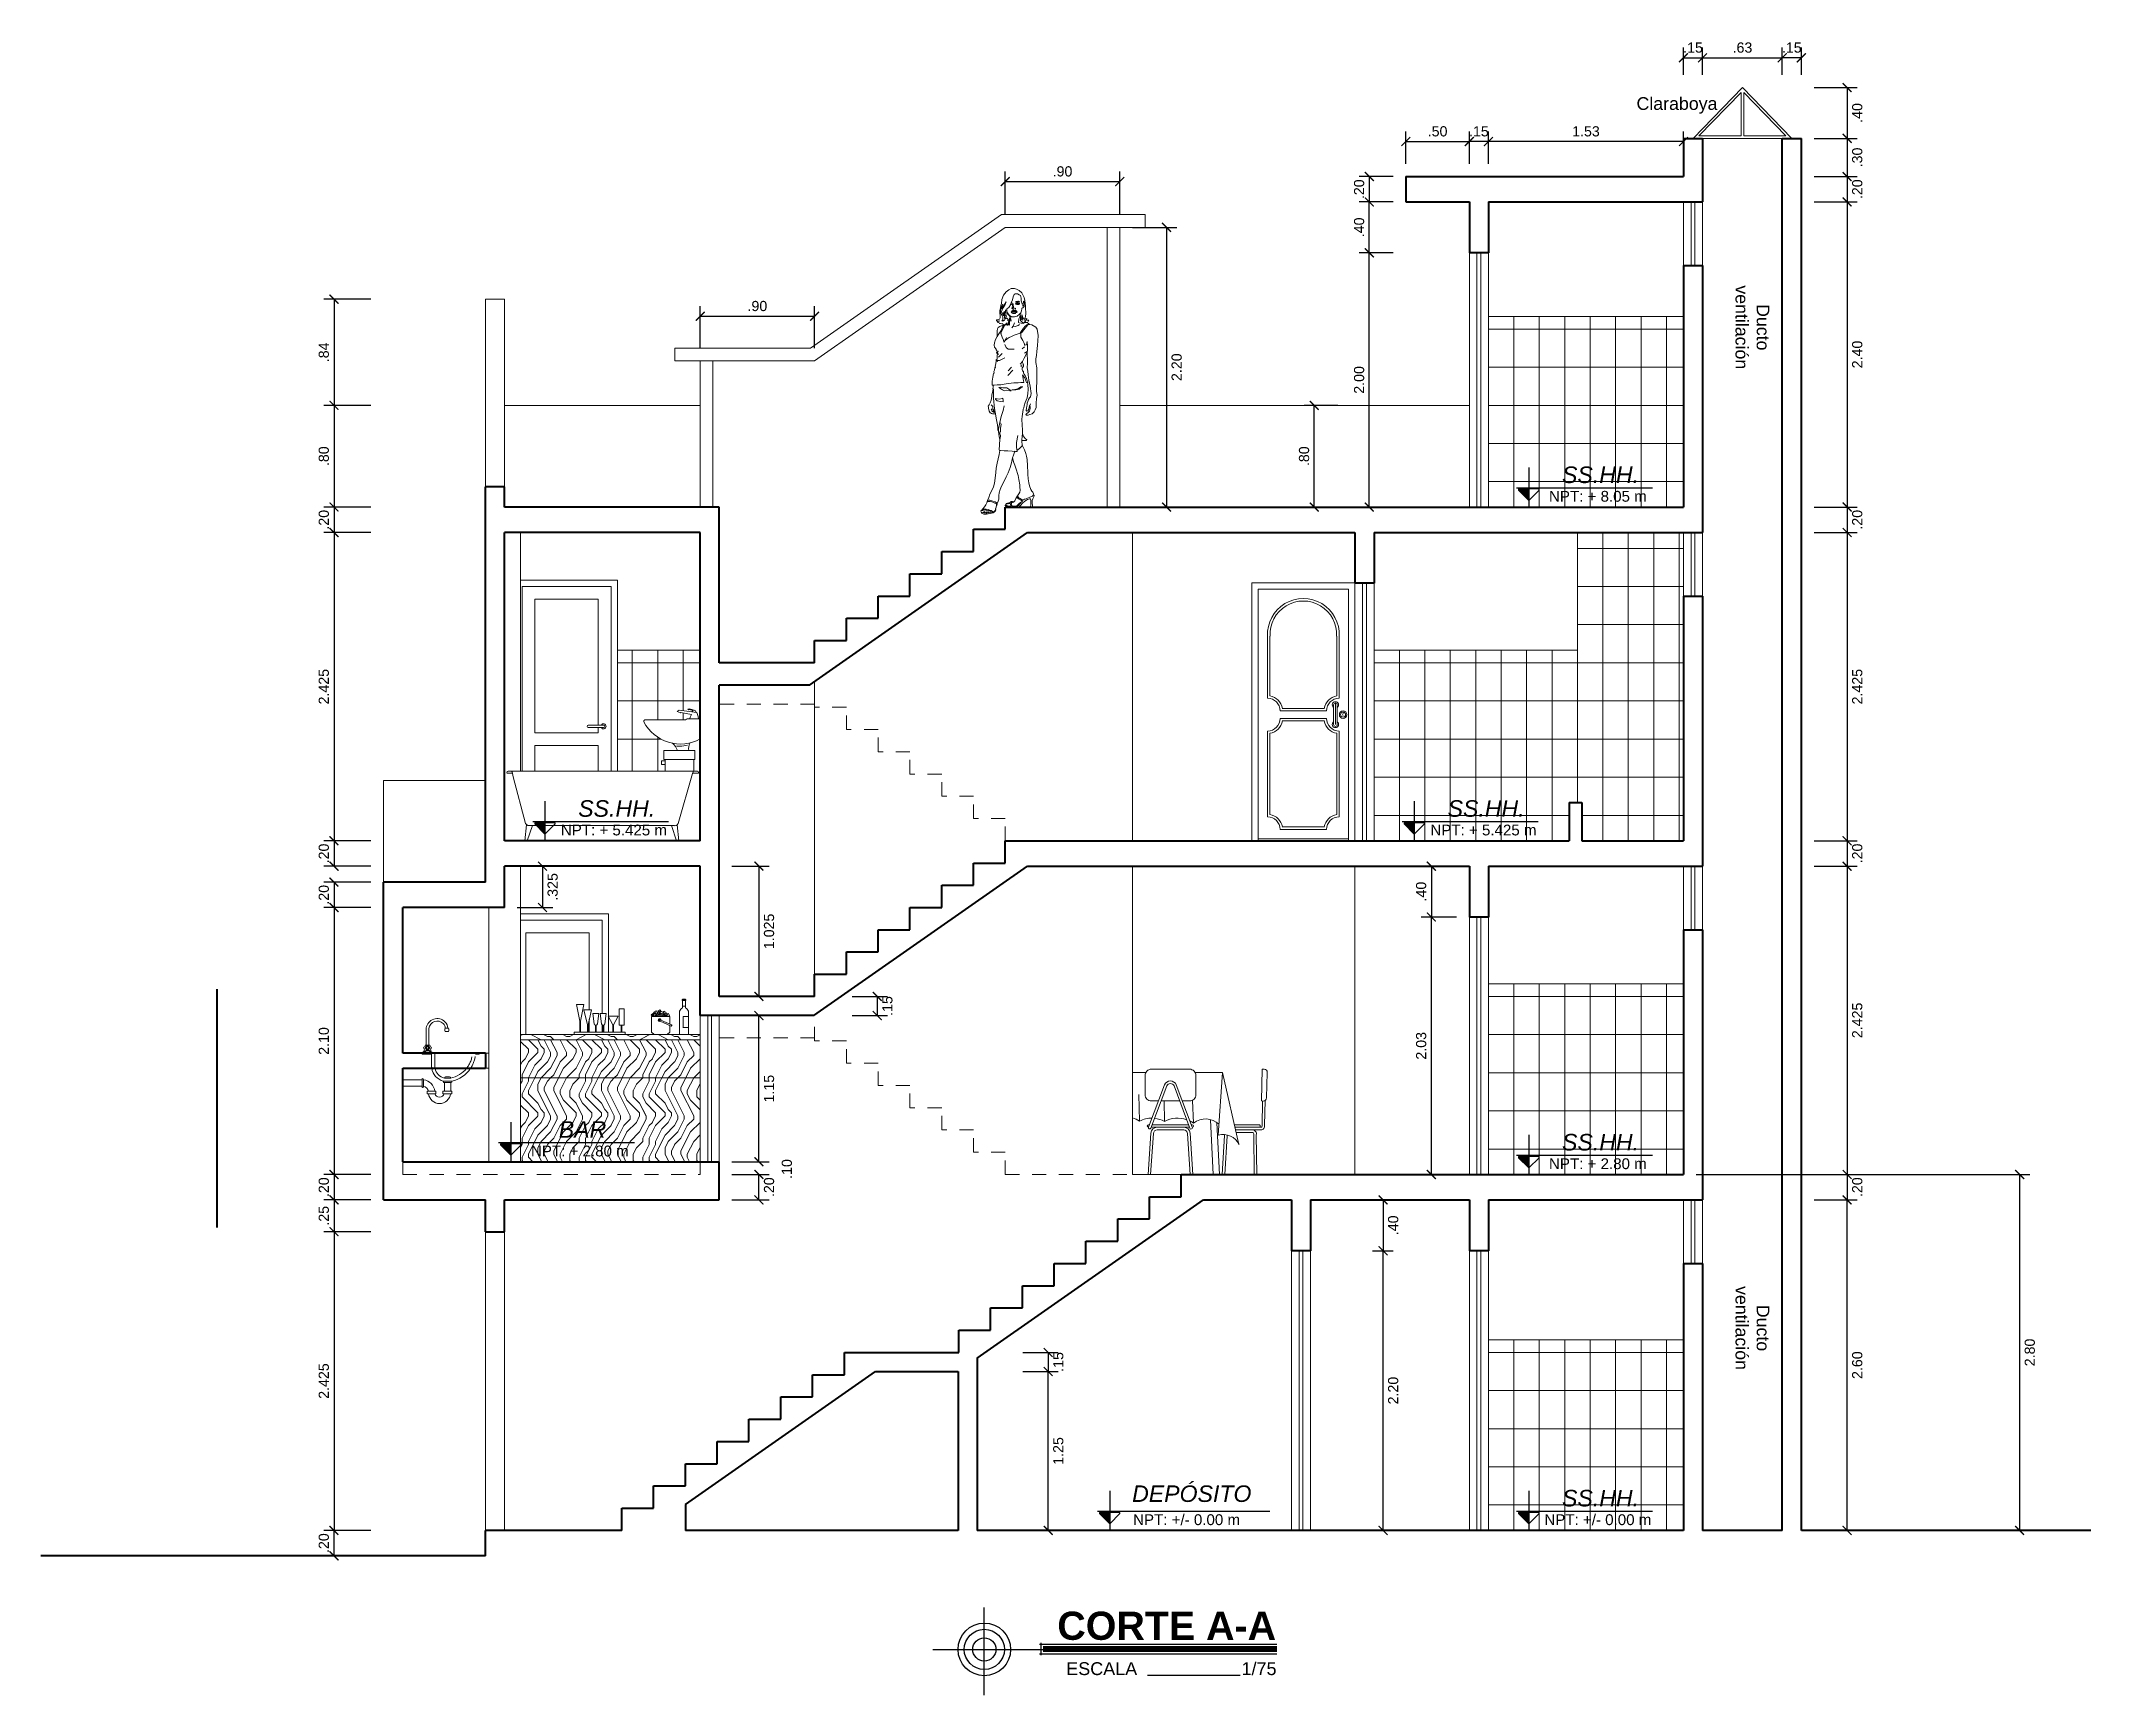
# Model space of a CAD drawing. Header units: millimetres. Extents: x 107 to 277, y 12 to 70.
# Drawn here: x 128.7 to 144.82, y 21.67 to 34.68 of the extents above; entities that cross this region are included whole.
import ezdxf

# ---------------------------------------------------------------- set-up
doc = ezdxf.new("R2010")
doc.units = ezdxf.units.MM
doc.header["$PDMODE"] = 32
doc.linetypes.add('HIDDEN2', pattern=[4.7625, 3.175, -1.5875])
doc.linetypes.add('LÍNEAS_OCULTAS', pattern=[0.375, 0.25, -0.125])
doc.layers.get('0').update_dxf_attribs({"lineweight": 0})
doc.layers.get('Defpoints').update_dxf_attribs({"color": 167, "lineweight": 0})
for name, color, linetype, lineweight in [('253', 253, 'Continuous', 0), ('A-Dims', 22, 'Continuous', 0), ('A-Furniture', 65, 'Continuous', 0), ('A-Hatch', 57, 'Continuous', 0), ('A-Stair', 53, 'Continuous', 0), ('A-Text', 30, 'Continuous', 30), ('A-Wall', 153, 'Continuous', 40), ('A-Window Glass', 111, 'Continuous', 0), ('ARQ-PORTAS', 124, 'Continuous', 0), ('linea fachada', 181, 'Continuous', 40), ('muros bajos', 223, 'HIDDEN2', 18), ('P-SANIT', 43, 'Continuous', 0), ('proyecciones', 33, 'HIDDEN2', 0), ('PROYECCIONES010', 8, 'LÍNEAS_OCULTAS', 0)]:
    doc.layers.add(name, color=color, linetype=linetype, lineweight=lineweight)
doc.styles.add('ejes', font='swissel.ttf')
doc.styles.add('FITO', font='ARIAL.TTF')
doc.dimstyles.new('DIM50', dxfattribs={"dimtxt": 0.08, "dimasz": 0.07, "dimexe": 0.08, "dimexo": 0.1, "dimgap": 0.04, "dimtad": 2, "dimzin": 4, "dimdsep": 46, "dimtxsty": 'ejes', "dimblk": 'ARCHTICK', "dimcen": 0.05, "dimadec": 0, "dimazin": 0, "dimtfac": 1, "dimtix": 1, "dimtmove": 0, "dimatfit": 3, "dimfxl": 0.08, "dimarcsym": 0})
pattern_1 = [(90, (-114.0954, -72.2794), (-0.5, 0.5), [0.025, -0.475]), (90, (-114.1454, -72.6294), (-0.5, 0.5), [0.05, -0.45]), (90, (-114.1704, -72.3044), (-0.5, 0.5), [0.025, -0.475]), (90, (-114.2204, -72.6044), (-0.5, 0.5), [0.025, -0.475]), (90, (-114.2454, -72.3044), (-0.5, 0.5), [0.025, -0.475]), (90, (-114.2704, -72.5794), (-0.5, 0.5), [0.025, -0.475]), (90, (-114.2954, -72.3044), (-0.5, 0.5), [0.025, -0.475]), (90, (-114.3454, -72.5794), (-0.5, 0.5), [0.025, -0.275, 0.025, -0.175]), (90, (-114.3954, -72.5794), (-0.5, 0.5), [0.05, -0.25, 0.025, -0.175]), (90, (-114.4704, -72.6044), (-0.5, 0.5), [0.025, -0.075, 0.025, -0.2, 0.025, -0.15]), (90, (-114.5204, -72.6294), (-0.5, 0.5), [0.025, -0.1, 0.05, -0.325]), (90, (-114.5454, -72.3044), (-0.5, 0.5), [0.025, -0.475]), (90, (-114.5704, -72.6294), (-0.5, 0.5), [0.025, -0.125, 0.025, -0.325]), (135, (-114.0954, -72.6794), (-0.5, 9e-17), [0.0707105, -0.6363963]), (135, (-114.0954, -72.2544), (-0.5, 9e-17), [0.14142135, -0.5656854]), (135, (-114.3454, -72.2544), (-0.5, 9e-17), [0.035355, -0.6717518]), (135, (-114.3954, -72.6794), (-0.5, 9e-17), [0.106066, -0.6010408]), (135, (-114.3954, -72.2544), (-0.5, 9e-17), [0.1767767, -0.5303301]), (135, (-114.4704, -72.2544), (-0.5, 9e-17), [0.106066, -0.6010408]), (45, (-114.5204, -72.3544), (1e-16, 0.5), [0.035355, -0.6717518]), (45, (-114.1204, -72.5294), (1e-16, 0.5), [0.0707105, -0.6363963]), (45, (-114.3204, -72.5044), (1e-16, 0.5), [0.0707105, -0.6363963]), (45, (-114.2204, -72.3544), (1e-16, 0.5), [0.0707105, -0.6363963]), (45, (-114.4204, -72.3794), (1e-16, 0.5), [0.0707105, -0.6363963]), (45, (-114.4704, -72.3544), (1e-16, 0.5), [0.106066, -0.6010408]), (45, (-114.1704, -72.4794), (1e-16, 0.5), [0.106066, -0.6010408]), (45, (-114.1954, -72.4044), (1e-16, 0.5), [0.106066, -0.6010408]), (45, (-114.3704, -72.4794), (1e-16, 0.5), [0.106066, -0.6010408]), (45, (-114.3954, -72.4294), (1e-16, 0.5), [0.106066, -0.6010408]), (116.56505, (-114.1954, -72.65439), (-2e-10, 0.5), [0.0559017, -1.0621323]), (116.56505, (-114.1704, -72.27939), (-2e-10, 0.5), [0.2236068, -0.8944272]), (116.56505, (-114.2454, -72.27939), (-2e-10, 0.5), [0.2236068, -0.8944272]), (116.56505, (-114.2954, -72.27939), (-2e-10, 0.5), [0.223607, -0.335, 0.111805, -0.447622]), (116.56505, (-114.3704, -72.22939), (-2e-10, 0.5), [0.0559017, -1.0621323]), (116.56505, (-114.5454, -72.67939), (-2e-10, 0.5), [0.0559017, -1.0621323]), (116.56505, (-114.5454, -72.27939), (-2e-10, 0.5), [0.1118034, -1.0062306]), (63.43495, (-114.0954, -72.40439), (2e-10, 0.5), [0.1118034, -1.0062306]), (63.43495, (-114.2204, -72.57939), (2e-10, 0.5), [0.1118034, -1.0062306]), (63.43495, (-114.1454, -72.57939), (2e-10, 0.5), [0.0559017, -1.0621306]), (63.43495, (-114.2704, -72.55439), (2e-10, 0.5), [0.1677051, -0.9503289]), (63.43495, (-114.2704, -72.45439), (2e-10, 0.5), [0.1118034, -1.0062306]), (63.43495, (-114.2954, -72.40439), (2e-10, 0.5), [0.1118034, -1.0062306]), (63.43495, (-114.3454, -72.55439), (2e-10, 0.5), [0.0559017, -1.0621306]), (63.43495, (-114.3954, -72.52939), (2e-10, 0.5), [0.0559017, -1.0621306]), (63.43495, (-114.4954, -72.32939), (2e-10, 0.5), [0.0559017, -1.0621306]), (63.43495, (-114.3204, -72.35439), (2e-10, 0.5), [0.0559017, -1.0621306]), (63.43495, (-114.4704, -72.57939), (2e-10, 0.5), [0.1677051, -0.9503289]), (63.43495, (-114.5204, -72.60439), (2e-10, 0.5), [0.1118034, -1.0062306]), (63.43495, (-114.3704, -72.32939), (2e-10, 0.5), [0.0559, -0.5031, 0.0559, -0.503134]), (63.43495, (-114.4704, -72.47939), (2e-10, 0.5), [0.1118034, -1.0062306]), (63.43495, (-114.5204, -72.45439), (2e-10, 0.5), [0.1118034, -1.0062306]), (63.43495, (-114.5704, -72.60439), (2e-10, 0.5), [0.1118034, -1.0062306]), (63.43495, (-114.5704, -72.45439), (2e-10, 0.5), [0.1118034, -1.0062306])]

msp = doc.modelspace()

# ---------------------------------------------------------------- texts
at = {"layer": 'A-Dims', "insert": (134.563, 25.804), "char_height": 0.08, "attachment_point": 5, "rotation": 90, "style": 'ejes'}
msp.add_mtext('.10', dxfattribs=at)
at = {"layer": 'A-Text', "style": 'FITO'}
for s, p in [('1/75', (138.139, 21.823)), ('ESCALA', (136.76, 21.823))]:
    msp.add_text(s, height=0.1013, dxfattribs=at).set_placement(p)
at = {"layer": 'A-Text', "attachment_point": 1}
for s, insert, char_height, width in [('\\pxqc;{\\fArial|b0|i0|c0|p34;Claraboya}', (140.825, 34.235), 0.1, 1.47777), ('\\pxqc;{\\fArial|b0|i1|c0|p34;SS.HH.}', (140.002, 31.33), 0.13, 1.92123), ('\\pxqc;{\\fArial|b0|i0|c0|p34;NPT: + 8.05 m}', (139.981, 31.138), 0.085, 1.92123), ('\\pxqc;{\\fArial|b0|i1|c0|p34;SS.HH.}', (132.264, 28.705), 0.13, 1.92123), ('\\pxqc;{\\fArial|b0|i1|c0|p34;SS.HH.}', (139.102, 28.705), 0.13, 1.92123), ('\\pxqc;{\\fArial|b0|i0|c0|p34;NPT: + 5.425 m}', (132.242, 28.513), 0.085, 1.92123), ('\\pxqc;{\\fArial|b0|i0|c0|p34;NPT: + 5.425 m}', (139.081, 28.513), 0.085, 1.92123), ('\\pxqc;{\\fArial|b0|i1|c0|p34;BAR}', (131.995, 26.18), 0.13, 1.92123), ('\\pxqc;{\\fArial|b0|i0|c0|p34;NPT: + 2.80 m}', (131.974, 25.988), 0.085, 1.92123), ('\\pxqc;{\\fArial|b0|i1|c0|p34;SS.HH.}', (140.002, 26.08), 0.13, 1.92123), ('\\pxqc;{\\fArial|b0|i0|c0|p34;NPT: + 2.80 m}', (139.981, 25.888), 0.085, 1.92123), ('\\pxqc;{\\fArial|b0|i1|c0|p34;DEPÓSITO}', (136.787, 23.315), 0.13, 1.92123), ('\\pxqc;{\\fArial|b0|i1|c0|p34;SS.HH.}', (140.002, 23.28), 0.13, 1.92123), ('\\pxqc;{\\fArial|b0|i0|c0|p34;NPT: +/- 0.00 m}', (136.746, 23.088), 0.085, 1.92123), ('\\pxqc;{\\fArial|b0|i0|c0|p34;NPT: +/- 0.00 m}', (139.981, 23.088), 0.085, 1.92123), ('{\\fArial|b1|i0|c0|p34;CORTE A-A}', (136.69, 22.322), 0.22176, 10.94881)]:
    msp.add_mtext(s, dxfattribs=dict(at, insert=insert, char_height=char_height, width=width))
at = {"layer": 'A-Text', "char_height": 0.1, "width": 1.47777, "attachment_point": 1, "rotation": 270}
for insert in [(142.291, 33.164), (142.291, 25.292)]:
    msp.add_mtext('\\pxqc;{\\fArial|b0|i0|c0|p34;Ducto\\Pventilación}', dxfattribs=dict(at, insert=insert))

# ---------------------------------------------------------------- blocks, each defined once
blk = doc.blocks.new('_ArchTick')
at = {"color": 0, "linetype": 'ByBlock', "const_width": 0.15}
blk.add_lwpolyline([(-0.5, -0.5), (0.5, 0.5)], dxfattribs=at)
blk = doc.blocks.new('*D321')
at = {"layer": 'A-Dims', "color": 0, "lineweight": -2}
for p, q in [((131.291, 22.961), (130.921, 22.961)), ((131.001, 22.761), (131.001, 22.961)), ((131.291, 22.761), (130.921, 22.761))]:
    blk.add_line(p, q, dxfattribs=at)
at = {"layer": 'Defpoints', "color": 0}
for p in [(131.001, 22.961), (131.391, 22.961), (131.391, 22.761)]:
    blk.add_point(p, dxfattribs=at)
at = {"layer": 'A-Dims', "color": 0, "lineweight": -2, "xscale": 0.07, "yscale": 0.07, "zscale": 0.07}
for p, rotation in [((131.001, 22.961), 270), ((131.001, 22.761), 90)]:
    blk.add_blockref('_ArchTick', p, dxfattribs=dict(at, rotation=rotation))
at = {"layer": 'A-Dims', "color": 0, "insert": (130.921, 22.861), "char_height": 0.08, "attachment_point": 5, "rotation": 90, "style": 'ejes'}
blk.add_mtext('.20', dxfattribs=at)
blk = doc.blocks.new('*D322')
at = {"layer": 'A-Dims', "color": 0, "lineweight": -2}
for p, q in [((131.291, 25.311), (130.921, 25.311)), ((131.001, 25.311), (131.001, 22.961)), ((131.291, 22.961), (130.921, 22.961))]:
    blk.add_line(p, q, dxfattribs=at)
at = {"layer": 'Defpoints', "color": 0}
for p in [(131.391, 25.311), (131.001, 22.961), (131.391, 22.961)]:
    blk.add_point(p, dxfattribs=at)
at = {"layer": 'A-Dims', "color": 0, "lineweight": -2, "xscale": 0.07, "yscale": 0.07, "zscale": 0.07}
for p, rotation in [((131.001, 25.311), 90), ((131.001, 22.961), 270)]:
    blk.add_blockref('_ArchTick', p, dxfattribs=dict(at, rotation=rotation))
at = {"layer": 'A-Dims', "color": 0, "insert": (130.921, 24.136), "char_height": 0.08, "attachment_point": 5, "rotation": 90, "style": 'ejes'}
blk.add_mtext('2.425', dxfattribs=at)
blk = doc.blocks.new('*D323')
at = {"layer": 'A-Dims', "color": 0, "lineweight": -2}
for p, q in [((131.291, 25.561), (130.921, 25.561)), ((131.001, 25.561), (131.001, 25.311)), ((131.291, 25.311), (130.921, 25.311))]:
    blk.add_line(p, q, dxfattribs=at)
at = {"layer": 'Defpoints', "color": 0}
for p in [(131.391, 25.561), (131.001, 25.311), (131.391, 25.311)]:
    blk.add_point(p, dxfattribs=at)
at = {"layer": 'A-Dims', "color": 0, "lineweight": -2, "xscale": 0.07, "yscale": 0.07, "zscale": 0.07}
for p, rotation in [((131.001, 25.561), 90), ((131.001, 25.311), 270)]:
    blk.add_blockref('_ArchTick', p, dxfattribs=dict(at, rotation=rotation))
at = {"layer": 'A-Dims', "color": 0, "insert": (130.921, 25.436), "char_height": 0.08, "attachment_point": 5, "rotation": 90, "style": 'ejes'}
blk.add_mtext('.25', dxfattribs=at)
blk = doc.blocks.new('*D324')
at = {"layer": 'A-Dims', "color": 0, "lineweight": -2}
for p, q in [((131.291, 25.761), (130.921, 25.761)), ((131.001, 25.761), (131.001, 25.561)), ((131.291, 25.561), (130.921, 25.561))]:
    blk.add_line(p, q, dxfattribs=at)
at = {"layer": 'Defpoints', "color": 0}
for p in [(131.391, 25.761), (131.001, 25.561), (131.391, 25.561)]:
    blk.add_point(p, dxfattribs=at)
at = {"layer": 'A-Dims', "color": 0, "lineweight": -2, "xscale": 0.07, "yscale": 0.07, "zscale": 0.07}
for p, rotation in [((131.001, 25.761), 270), ((131.001, 25.561), 90)]:
    blk.add_blockref('_ArchTick', p, dxfattribs=dict(at, rotation=rotation))
at = {"layer": 'A-Dims', "color": 0, "insert": (130.921, 25.661), "char_height": 0.08, "attachment_point": 5, "rotation": 90, "style": 'ejes'}
blk.add_mtext('.20', dxfattribs=at)
blk = doc.blocks.new('*D325')
at = {"layer": 'A-Dims', "color": 0, "lineweight": -2}
for p, q in [((131.291, 27.861), (130.921, 27.861)), ((131.001, 27.861), (131.001, 25.761)), ((131.291, 25.761), (130.921, 25.761))]:
    blk.add_line(p, q, dxfattribs=at)
at = {"layer": 'Defpoints', "color": 0}
for p in [(131.391, 27.861), (131.001, 25.761), (131.391, 25.761)]:
    blk.add_point(p, dxfattribs=at)
at = {"layer": 'A-Dims', "color": 0, "lineweight": -2, "xscale": 0.07, "yscale": 0.07, "zscale": 0.07}
for p, rotation in [((131.001, 27.861), 90), ((131.001, 25.761), 270)]:
    blk.add_blockref('_ArchTick', p, dxfattribs=dict(at, rotation=rotation))
at = {"layer": 'A-Dims', "color": 0, "insert": (130.921, 26.811), "char_height": 0.08, "attachment_point": 5, "rotation": 90, "style": 'ejes'}
blk.add_mtext('2.10', dxfattribs=at)
blk = doc.blocks.new('*D326')
at = {"layer": 'A-Dims', "color": 0, "lineweight": -2}
for p, q in [((131.291, 28.061), (130.921, 28.061)), ((131.001, 28.061), (131.001, 27.861)), ((131.291, 27.861), (130.921, 27.861))]:
    blk.add_line(p, q, dxfattribs=at)
at = {"layer": 'Defpoints', "color": 0}
for p in [(131.391, 28.061), (131.001, 27.861), (131.391, 27.861)]:
    blk.add_point(p, dxfattribs=at)
at = {"layer": 'A-Dims', "color": 0, "lineweight": -2, "xscale": 0.07, "yscale": 0.07, "zscale": 0.07}
for p, rotation in [((131.001, 28.061), 270), ((131.001, 27.861), 90)]:
    blk.add_blockref('_ArchTick', p, dxfattribs=dict(at, rotation=rotation))
at = {"layer": 'A-Dims', "color": 0, "insert": (130.921, 27.961), "char_height": 0.08, "attachment_point": 5, "rotation": 90, "style": 'ejes'}
blk.add_mtext('.20', dxfattribs=at)
blk = doc.blocks.new('*D327')
at = {"layer": 'A-Dims', "color": 0, "lineweight": -2}
for p, q in [((131.291, 28.386), (130.921, 28.386)), ((131.001, 28.386), (131.001, 28.186)), ((131.291, 28.186), (130.921, 28.186))]:
    blk.add_line(p, q, dxfattribs=at)
at = {"layer": 'Defpoints', "color": 0}
for p in [(131.391, 28.386), (131.001, 28.186), (131.391, 28.186)]:
    blk.add_point(p, dxfattribs=at)
at = {"layer": 'A-Dims', "color": 0, "lineweight": -2, "xscale": 0.07, "yscale": 0.07, "zscale": 0.07}
for p, rotation in [((131.001, 28.386), 270), ((131.001, 28.186), 90)]:
    blk.add_blockref('_ArchTick', p, dxfattribs=dict(at, rotation=rotation))
at = {"layer": 'A-Dims', "color": 0, "insert": (130.921, 28.286), "char_height": 0.08, "attachment_point": 5, "rotation": 90, "style": 'ejes'}
blk.add_mtext('.20', dxfattribs=at)
blk = doc.blocks.new('*D328')
at = {"layer": 'A-Dims', "color": 0, "lineweight": -2}
for p, q in [((131.291, 30.811), (130.921, 30.811)), ((131.001, 30.811), (131.001, 28.386)), ((131.291, 28.386), (130.921, 28.386))]:
    blk.add_line(p, q, dxfattribs=at)
at = {"layer": 'Defpoints', "color": 0}
for p in [(131.391, 30.811), (131.001, 28.386), (131.391, 28.386)]:
    blk.add_point(p, dxfattribs=at)
at = {"layer": 'A-Dims', "color": 0, "lineweight": -2, "xscale": 0.07, "yscale": 0.07, "zscale": 0.07}
for p, rotation in [((131.001, 30.811), 90), ((131.001, 28.386), 270)]:
    blk.add_blockref('_ArchTick', p, dxfattribs=dict(at, rotation=rotation))
at = {"layer": 'A-Dims', "color": 0, "insert": (130.921, 29.598), "char_height": 0.08, "attachment_point": 5, "rotation": 90, "style": 'ejes'}
blk.add_mtext('2.425', dxfattribs=at)
blk = doc.blocks.new('*D329')
at = {"layer": 'A-Dims', "color": 0, "lineweight": -2}
for p, q in [((131.291, 31.011), (130.921, 31.011)), ((131.001, 31.011), (131.001, 30.811)), ((131.291, 30.811), (130.921, 30.811))]:
    blk.add_line(p, q, dxfattribs=at)
at = {"layer": 'Defpoints', "color": 0}
for p in [(131.391, 31.011), (131.001, 30.811), (131.391, 30.811)]:
    blk.add_point(p, dxfattribs=at)
at = {"layer": 'A-Dims', "color": 0, "lineweight": -2, "xscale": 0.07, "yscale": 0.07, "zscale": 0.07}
for p, rotation in [((131.001, 31.011), 270), ((131.001, 30.811), 90)]:
    blk.add_blockref('_ArchTick', p, dxfattribs=dict(at, rotation=rotation))
at = {"layer": 'A-Dims', "color": 0, "insert": (130.921, 30.911), "char_height": 0.08, "attachment_point": 5, "rotation": 90, "style": 'ejes'}
blk.add_mtext('.20', dxfattribs=at)
blk = doc.blocks.new('*D330')
at = {"layer": 'A-Dims', "color": 0, "lineweight": -2}
for p, q in [((131.291, 31.811), (130.921, 31.811)), ((131.001, 31.811), (131.001, 31.011)), ((131.291, 31.011), (130.921, 31.011))]:
    blk.add_line(p, q, dxfattribs=at)
at = {"layer": 'Defpoints', "color": 0}
for p in [(131.391, 31.811), (131.001, 31.011), (131.391, 31.011)]:
    blk.add_point(p, dxfattribs=at)
at = {"layer": 'A-Dims', "color": 0, "lineweight": -2, "xscale": 0.07, "yscale": 0.07, "zscale": 0.07}
for p, rotation in [((131.001, 31.811), 90), ((131.001, 31.011), 270)]:
    blk.add_blockref('_ArchTick', p, dxfattribs=dict(at, rotation=rotation))
at = {"layer": 'A-Dims', "color": 0, "insert": (130.921, 31.411), "char_height": 0.08, "attachment_point": 5, "rotation": 90, "style": 'ejes'}
blk.add_mtext('.80', dxfattribs=at)
blk = doc.blocks.new('*D331')
at = {"layer": 'A-Dims', "color": 0, "lineweight": -2}
for p, q in [((131.291, 32.646), (130.921, 32.646)), ((131.001, 32.646), (131.001, 31.811)), ((131.291, 31.811), (130.921, 31.811))]:
    blk.add_line(p, q, dxfattribs=at)
at = {"layer": 'Defpoints', "color": 0}
for p in [(131.391, 32.646), (131.001, 31.811), (131.391, 31.811)]:
    blk.add_point(p, dxfattribs=at)
at = {"layer": 'A-Dims', "color": 0, "lineweight": -2, "xscale": 0.07, "yscale": 0.07, "zscale": 0.07}
for p, rotation in [((131.001, 32.646), 90), ((131.001, 31.811), 270)]:
    blk.add_blockref('_ArchTick', p, dxfattribs=dict(at, rotation=rotation))
at = {"layer": 'A-Dims', "color": 0, "insert": (130.921, 32.228), "char_height": 0.08, "attachment_point": 5, "rotation": 90, "style": 'ejes'}
blk.add_mtext('.84', dxfattribs=at)
blk = doc.blocks.new('*D332')
at = {"layer": 'A-Dims', "color": 0, "lineweight": -2}
for p, q in [((137.281, 33.211), (137.629, 33.211)), ((137.549, 33.211), (137.549, 31.011)), ((137.281, 31.011), (137.629, 31.011))]:
    blk.add_line(p, q, dxfattribs=at)
at = {"layer": 'Defpoints', "color": 0}
for p in [(137.181, 33.211), (137.181, 31.011), (137.549, 31.011)]:
    blk.add_point(p, dxfattribs=at)
at = {"layer": 'A-Dims', "color": 0, "lineweight": -2, "xscale": 0.07, "yscale": 0.07, "zscale": 0.07}
for p, rotation in [((137.549, 33.211), 90), ((137.549, 31.011), 270)]:
    blk.add_blockref('_ArchTick', p, dxfattribs=dict(at, rotation=rotation))
at = {"layer": 'A-Dims', "color": 0, "insert": (137.629, 32.111), "char_height": 0.08, "attachment_point": 5, "rotation": 90, "style": 'ejes'}
blk.add_mtext('2.20', dxfattribs=at)
blk = doc.blocks.new('*D333')
at = {"layer": 'A-Dims', "color": 0, "lineweight": -2}
for p, q in [((133.881, 32.261), (133.881, 32.592)), ((134.781, 32.261), (134.781, 32.592)), ((133.881, 32.512), (134.781, 32.512))]:
    blk.add_line(p, q, dxfattribs=at)
at = {"layer": 'Defpoints', "color": 0}
for p in [(134.781, 32.512), (133.881, 32.161), (134.781, 32.161)]:
    blk.add_point(p, dxfattribs=at)
at = {"layer": 'A-Dims', "color": 0, "lineweight": -2, "xscale": 0.07, "yscale": 0.07, "zscale": 0.07, "rotation": 180}
blk.add_blockref('_ArchTick', (133.881, 32.512), dxfattribs=at)
at = {"layer": 'A-Dims', "color": 0, "lineweight": -2, "xscale": 0.07, "yscale": 0.07, "zscale": 0.07}
blk.add_blockref('_ArchTick', (134.781, 32.512), dxfattribs=at)
at = {"layer": 'A-Dims', "color": 0, "insert": (134.331, 32.592), "char_height": 0.08, "attachment_point": 5, "style": 'ejes'}
blk.add_mtext('.90', dxfattribs=at)
blk = doc.blocks.new('*D334')
at = {"layer": 'A-Dims', "color": 0, "lineweight": -2}
for p, q in [((136.281, 33.311), (136.281, 33.651)), ((136.281, 33.571), (137.181, 33.571)), ((137.181, 33.311), (137.181, 33.651))]:
    blk.add_line(p, q, dxfattribs=at)
at = {"layer": 'Defpoints', "color": 0}
for p in [(137.181, 33.571), (136.281, 33.211), (137.181, 33.211)]:
    blk.add_point(p, dxfattribs=at)
at = {"layer": 'A-Dims', "color": 0, "lineweight": -2, "xscale": 0.07, "yscale": 0.07, "zscale": 0.07, "rotation": 180}
blk.add_blockref('_ArchTick', (136.281, 33.571), dxfattribs=at)
at = {"layer": 'A-Dims', "color": 0, "lineweight": -2, "xscale": 0.07, "yscale": 0.07, "zscale": 0.07}
blk.add_blockref('_ArchTick', (137.181, 33.571), dxfattribs=at)
at = {"layer": 'A-Dims', "color": 0, "insert": (136.731, 33.651), "char_height": 0.08, "attachment_point": 5, "style": 'ejes'}
blk.add_mtext('.90', dxfattribs=at)
blk = doc.blocks.new('*D335')
at = {"layer": 'A-Dims', "color": 0, "lineweight": -2}
for p, q in [((139.331, 33.611), (139.064, 33.611)), ((139.144, 33.611), (139.144, 33.411)), ((139.331, 33.411), (139.064, 33.411))]:
    blk.add_line(p, q, dxfattribs=at)
at = {"layer": 'Defpoints', "color": 0}
for p in [(139.431, 33.611), (139.144, 33.411), (139.431, 33.411)]:
    blk.add_point(p, dxfattribs=at)
at = {"layer": 'A-Dims', "color": 0, "lineweight": -2, "xscale": 0.07, "yscale": 0.07, "zscale": 0.07}
for p, rotation in [((139.144, 33.611), 270), ((139.144, 33.411), 90)]:
    blk.add_blockref('_ArchTick', p, dxfattribs=dict(at, rotation=rotation))
at = {"layer": 'A-Dims', "color": 0, "insert": (139.064, 33.511), "char_height": 0.08, "attachment_point": 5, "rotation": 90, "style": 'ejes'}
blk.add_mtext('.20', dxfattribs=at)
blk = doc.blocks.new('*D336')
at = {"layer": 'A-Dims', "color": 0, "lineweight": -2}
for p, q in [((139.331, 33.411), (139.064, 33.411)), ((139.144, 33.011), (139.144, 33.411)), ((139.331, 33.011), (139.064, 33.011))]:
    blk.add_line(p, q, dxfattribs=at)
at = {"layer": 'Defpoints', "color": 0}
for p in [(139.144, 33.411), (139.431, 33.411), (139.431, 33.011)]:
    blk.add_point(p, dxfattribs=at)
at = {"layer": 'A-Dims', "color": 0, "lineweight": -2, "xscale": 0.07, "yscale": 0.07, "zscale": 0.07}
for p, rotation in [((139.144, 33.411), 90), ((139.144, 33.011), 270)]:
    blk.add_blockref('_ArchTick', p, dxfattribs=dict(at, rotation=rotation))
at = {"layer": 'A-Dims', "color": 0, "insert": (139.064, 33.211), "char_height": 0.08, "attachment_point": 5, "rotation": 90, "style": 'ejes'}
blk.add_mtext('.40', dxfattribs=at)
blk = doc.blocks.new('*D337')
at = {"layer": 'A-Dims', "color": 0, "lineweight": -2}
for p, q in [((138.897, 31.811), (138.631, 31.811)), ((138.711, 31.011), (138.711, 31.811)), ((138.897, 31.011), (138.631, 31.011))]:
    blk.add_line(p, q, dxfattribs=at)
at = {"layer": 'Defpoints', "color": 0}
for p in [(138.711, 31.811), (138.997, 31.811), (138.997, 31.011)]:
    blk.add_point(p, dxfattribs=at)
at = {"layer": 'A-Dims', "color": 0, "lineweight": -2, "xscale": 0.07, "yscale": 0.07, "zscale": 0.07}
for p, rotation in [((138.711, 31.811), 90), ((138.711, 31.011), 270)]:
    blk.add_blockref('_ArchTick', p, dxfattribs=dict(at, rotation=rotation))
at = {"layer": 'A-Dims', "color": 0, "insert": (138.631, 31.411), "char_height": 0.08, "attachment_point": 5, "rotation": 90, "style": 'ejes'}
blk.add_mtext('.80', dxfattribs=at)
blk = doc.blocks.new('*D338')
at = {"layer": 'A-Dims', "color": 0, "lineweight": -2}
for p, q in [((139.331, 33.011), (139.064, 33.011)), ((139.144, 31.011), (139.144, 33.011)), ((139.331, 31.011), (139.064, 31.011))]:
    blk.add_line(p, q, dxfattribs=at)
at = {"layer": 'Defpoints', "color": 0}
for p in [(139.144, 33.011), (139.431, 33.011), (139.431, 31.011)]:
    blk.add_point(p, dxfattribs=at)
at = {"layer": 'A-Dims', "color": 0, "lineweight": -2, "xscale": 0.07, "yscale": 0.07, "zscale": 0.07}
for p, rotation in [((139.144, 33.011), 90), ((139.144, 31.011), 270)]:
    blk.add_blockref('_ArchTick', p, dxfattribs=dict(at, rotation=rotation))
at = {"layer": 'A-Dims', "color": 0, "insert": (139.064, 32.011), "char_height": 0.08, "attachment_point": 5, "rotation": 90, "style": 'ejes'}
blk.add_mtext('2.00', dxfattribs=at)
blk = doc.blocks.new('*D339')
at = {"layer": 'A-Dims', "color": 0, "lineweight": -2}
for p, q in [((139.431, 33.711), (139.431, 33.966)), ((139.431, 33.886), (139.931, 33.886)), ((139.931, 33.711), (139.931, 33.966))]:
    blk.add_line(p, q, dxfattribs=at)
at = {"layer": 'Defpoints', "color": 0}
for p in [(139.931, 33.886), (139.431, 33.611), (139.931, 33.611)]:
    blk.add_point(p, dxfattribs=at)
at = {"layer": 'A-Dims', "color": 0, "lineweight": -2, "xscale": 0.07, "yscale": 0.07, "zscale": 0.07, "rotation": 180}
blk.add_blockref('_ArchTick', (139.431, 33.886), dxfattribs=at)
at = {"layer": 'A-Dims', "color": 0, "lineweight": -2, "xscale": 0.07, "yscale": 0.07, "zscale": 0.07}
blk.add_blockref('_ArchTick', (139.931, 33.886), dxfattribs=at)
at = {"layer": 'A-Dims', "color": 0, "insert": (139.681, 33.966), "char_height": 0.08, "attachment_point": 5, "style": 'ejes'}
blk.add_mtext('.50', dxfattribs=at)
blk = doc.blocks.new('*D340')
at = {"layer": 'A-Dims', "color": 0, "lineweight": -2}
for p, q in [((139.931, 33.711), (139.931, 33.966)), ((140.081, 33.886), (139.931, 33.886)), ((140.081, 33.711), (140.081, 33.966))]:
    blk.add_line(p, q, dxfattribs=at)
at = {"layer": 'Defpoints', "color": 0}
for p in [(139.931, 33.886), (139.931, 33.611), (140.081, 33.611)]:
    blk.add_point(p, dxfattribs=at)
at = {"layer": 'A-Dims', "color": 0, "lineweight": -2, "xscale": 0.07, "yscale": 0.07, "zscale": 0.07}
blk.add_blockref('_ArchTick', (139.931, 33.886), dxfattribs=at)
at = {"layer": 'A-Dims', "color": 0, "lineweight": -2, "xscale": 0.07, "yscale": 0.07, "zscale": 0.07, "rotation": 180}
blk.add_blockref('_ArchTick', (140.081, 33.886), dxfattribs=at)
at = {"layer": 'A-Dims', "color": 0, "insert": (140.006, 33.966), "char_height": 0.08, "attachment_point": 5, "style": 'ejes'}
blk.add_mtext('.15', dxfattribs=at)
blk = doc.blocks.new('*D341')
at = {"layer": 'A-Dims', "color": 0, "lineweight": -2}
for p, q in [((140.081, 33.711), (140.081, 33.966)), ((141.615, 33.886), (140.081, 33.886)), ((141.615, 33.711), (141.615, 33.966))]:
    blk.add_line(p, q, dxfattribs=at)
at = {"layer": 'Defpoints', "color": 0}
for p in [(140.081, 33.886), (140.081, 33.611), (141.615, 33.611)]:
    blk.add_point(p, dxfattribs=at)
at = {"layer": 'A-Dims', "color": 0, "lineweight": -2, "xscale": 0.07, "yscale": 0.07, "zscale": 0.07, "rotation": 180}
blk.add_blockref('_ArchTick', (140.081, 33.886), dxfattribs=at)
at = {"layer": 'A-Dims', "color": 0, "lineweight": -2, "xscale": 0.07, "yscale": 0.07, "zscale": 0.07}
blk.add_blockref('_ArchTick', (141.615, 33.886), dxfattribs=at)
at = {"layer": 'A-Dims', "color": 0, "insert": (140.848, 33.966), "char_height": 0.08, "attachment_point": 5, "style": 'ejes'}
blk.add_mtext('1.53', dxfattribs=at)
blk = doc.blocks.new('*D342')
at = {"layer": 'A-Dims', "color": 0, "lineweight": -2}
for p, q in [((139.17, 25.561), (139.332, 25.561)), ((139.252, 25.561), (139.252, 25.161)), ((139.17, 25.161), (139.332, 25.161))]:
    blk.add_line(p, q, dxfattribs=at)
at = {"layer": 'Defpoints', "color": 0}
for p in [(139.07, 25.561), (139.07, 25.161), (139.252, 25.161)]:
    blk.add_point(p, dxfattribs=at)
at = {"layer": 'A-Dims', "color": 0, "lineweight": -2, "xscale": 0.07, "yscale": 0.07, "zscale": 0.07}
for p, rotation in [((139.252, 25.561), 90), ((139.252, 25.161), 270)]:
    blk.add_blockref('_ArchTick', p, dxfattribs=dict(at, rotation=rotation))
at = {"layer": 'A-Dims', "color": 0, "insert": (139.332, 25.361), "char_height": 0.08, "attachment_point": 5, "rotation": 90, "style": 'ejes'}
blk.add_mtext('.40', dxfattribs=at)
blk = doc.blocks.new('*D343')
at = {"layer": 'A-Dims', "color": 0, "lineweight": -2}
for p, q in [((139.17, 25.161), (139.332, 25.161)), ((139.252, 22.961), (139.252, 25.161)), ((139.17, 22.961), (139.332, 22.961))]:
    blk.add_line(p, q, dxfattribs=at)
at = {"layer": 'Defpoints', "color": 0}
for p in [(139.07, 25.161), (139.252, 25.161), (139.07, 22.961)]:
    blk.add_point(p, dxfattribs=at)
at = {"layer": 'A-Dims', "color": 0, "lineweight": -2, "xscale": 0.07, "yscale": 0.07, "zscale": 0.07}
for p, rotation in [((139.252, 25.161), 90), ((139.252, 22.961), 270)]:
    blk.add_blockref('_ArchTick', p, dxfattribs=dict(at, rotation=rotation))
at = {"layer": 'A-Dims', "color": 0, "insert": (139.332, 24.061), "char_height": 0.08, "attachment_point": 5, "rotation": 90, "style": 'ejes'}
blk.add_mtext('2.20', dxfattribs=at)
blk = doc.blocks.new('*D344')
at = {"layer": 'A-Dims', "color": 0, "lineweight": -2}
for p, q in [((136.42, 24.361), (136.698, 24.361)), ((136.618, 24.361), (136.618, 24.211)), ((136.42, 24.211), (136.698, 24.211))]:
    blk.add_line(p, q, dxfattribs=at)
at = {"layer": 'Defpoints', "color": 0}
for p in [(136.32, 24.361), (136.32, 24.211), (136.618, 24.211)]:
    blk.add_point(p, dxfattribs=at)
at = {"layer": 'A-Dims', "color": 0, "lineweight": -2, "xscale": 0.07, "yscale": 0.07, "zscale": 0.07}
for p, rotation in [((136.618, 24.361), 270), ((136.618, 24.211), 90)]:
    blk.add_blockref('_ArchTick', p, dxfattribs=dict(at, rotation=rotation))
at = {"layer": 'A-Dims', "color": 0, "insert": (136.698, 24.286), "char_height": 0.08, "attachment_point": 5, "rotation": 90, "style": 'ejes'}
blk.add_mtext('.15', dxfattribs=at)
blk = doc.blocks.new('*D345')
at = {"layer": 'A-Dims', "color": 0, "lineweight": -2}
for p, q in [((136.42, 24.211), (136.698, 24.211)), ((136.618, 22.961), (136.618, 24.211)), ((136.42, 22.961), (136.698, 22.961))]:
    blk.add_line(p, q, dxfattribs=at)
at = {"layer": 'Defpoints', "color": 0}
for p in [(136.32, 24.211), (136.618, 24.211), (136.32, 22.961)]:
    blk.add_point(p, dxfattribs=at)
at = {"layer": 'A-Dims', "color": 0, "lineweight": -2, "xscale": 0.07, "yscale": 0.07, "zscale": 0.07}
for p, rotation in [((136.618, 24.211), 90), ((136.618, 22.961), 270)]:
    blk.add_blockref('_ArchTick', p, dxfattribs=dict(at, rotation=rotation))
at = {"layer": 'A-Dims', "color": 0, "insert": (136.698, 23.586), "char_height": 0.08, "attachment_point": 5, "rotation": 90, "style": 'ejes'}
blk.add_mtext('1.25', dxfattribs=at)
blk = doc.blocks.new('*D346')
at = {"layer": 'A-Dims', "color": 0, "lineweight": -2}
for p, q in [((134.131, 27.011), (134.423, 27.011)), ((134.343, 25.861), (134.343, 27.011)), ((134.131, 25.861), (134.423, 25.861))]:
    blk.add_line(p, q, dxfattribs=at)
at = {"layer": 'Defpoints', "color": 0}
for p in [(134.031, 27.011), (134.343, 27.011), (134.031, 25.861)]:
    blk.add_point(p, dxfattribs=at)
at = {"layer": 'A-Dims', "color": 0, "lineweight": -2, "xscale": 0.07, "yscale": 0.07, "zscale": 0.07}
for p, rotation in [((134.343, 27.011), 90), ((134.343, 25.861), 270)]:
    blk.add_blockref('_ArchTick', p, dxfattribs=dict(at, rotation=rotation))
at = {"layer": 'A-Dims', "color": 0, "insert": (134.423, 26.436), "char_height": 0.08, "attachment_point": 5, "rotation": 90, "style": 'ejes'}
blk.add_mtext('1.15', dxfattribs=at)
blk = doc.blocks.new('*D347')
at = {"layer": 'A-Dims', "color": 0, "lineweight": -2}
for p, q in [((134.131, 28.186), (134.423, 28.186)), ((134.343, 28.186), (134.343, 27.161)), ((134.131, 27.161), (134.423, 27.161))]:
    blk.add_line(p, q, dxfattribs=at)
at = {"layer": 'Defpoints', "color": 0}
for p in [(134.031, 28.186), (134.031, 27.161), (134.343, 27.161)]:
    blk.add_point(p, dxfattribs=at)
at = {"layer": 'A-Dims', "color": 0, "lineweight": -2, "xscale": 0.07, "yscale": 0.07, "zscale": 0.07}
for p, rotation in [((134.343, 28.186), 90), ((134.343, 27.161), 270)]:
    blk.add_blockref('_ArchTick', p, dxfattribs=dict(at, rotation=rotation))
at = {"layer": 'A-Dims', "color": 0, "insert": (134.423, 27.673), "char_height": 0.08, "attachment_point": 5, "rotation": 90, "style": 'ejes'}
blk.add_mtext('1.025', dxfattribs=at)
blk = doc.blocks.new('*D348')
at = {"layer": 'A-Dims', "color": 0, "lineweight": -2}
for p, q in [((132.442, 28.186), (132.721, 28.186)), ((132.641, 28.186), (132.641, 27.861)), ((132.442, 27.861), (132.721, 27.861))]:
    blk.add_line(p, q, dxfattribs=at)
at = {"layer": 'Defpoints', "color": 0}
for p in [(132.342, 28.186), (132.342, 27.861), (132.641, 27.861)]:
    blk.add_point(p, dxfattribs=at)
at = {"layer": 'A-Dims', "color": 0, "lineweight": -2, "xscale": 0.07, "yscale": 0.07, "zscale": 0.07}
for p, rotation in [((132.641, 28.186), 90), ((132.641, 27.861), 270)]:
    blk.add_blockref('_ArchTick', p, dxfattribs=dict(at, rotation=rotation))
at = {"layer": 'A-Dims', "color": 0, "insert": (132.721, 28.023), "char_height": 0.08, "attachment_point": 5, "rotation": 90, "style": 'ejes'}
blk.add_mtext('.325', dxfattribs=at)
blk = doc.blocks.new('*D349')
at = {"layer": 'A-Dims', "color": 0, "lineweight": -2}
for p, q in [((139.831, 28.186), (139.552, 28.186)), ((139.632, 28.186), (139.632, 27.786)), ((139.831, 27.786), (139.552, 27.786))]:
    blk.add_line(p, q, dxfattribs=at)
at = {"layer": 'Defpoints', "color": 0}
for p in [(139.931, 28.186), (139.632, 27.786), (139.931, 27.786)]:
    blk.add_point(p, dxfattribs=at)
at = {"layer": 'A-Dims', "color": 0, "lineweight": -2, "xscale": 0.07, "yscale": 0.07, "zscale": 0.07}
for p, rotation in [((139.632, 28.186), 90), ((139.632, 27.786), 270)]:
    blk.add_blockref('_ArchTick', p, dxfattribs=dict(at, rotation=rotation))
at = {"layer": 'A-Dims', "color": 0, "insert": (139.552, 27.986), "char_height": 0.08, "attachment_point": 5, "rotation": 90, "style": 'ejes'}
blk.add_mtext('.40', dxfattribs=at)
blk = doc.blocks.new('*D350')
at = {"layer": 'A-Dims', "color": 0, "lineweight": -2}
for p, q in [((139.831, 27.786), (139.552, 27.786)), ((139.632, 25.761), (139.632, 27.786)), ((139.831, 25.761), (139.552, 25.761))]:
    blk.add_line(p, q, dxfattribs=at)
at = {"layer": 'Defpoints', "color": 0}
for p in [(139.632, 27.786), (139.931, 27.786), (139.931, 25.761)]:
    blk.add_point(p, dxfattribs=at)
at = {"layer": 'A-Dims', "color": 0, "lineweight": -2, "xscale": 0.07, "yscale": 0.07, "zscale": 0.07}
for p, rotation in [((139.632, 27.786), 90), ((139.632, 25.761), 270)]:
    blk.add_blockref('_ArchTick', p, dxfattribs=dict(at, rotation=rotation))
at = {"layer": 'A-Dims', "color": 0, "insert": (139.552, 26.773), "char_height": 0.08, "attachment_point": 5, "rotation": 90, "style": 'ejes'}
blk.add_mtext('2.03', dxfattribs=at)
blk = doc.blocks.new('*D351')
at = {"layer": 'A-Dims', "color": 0, "lineweight": -2}
for p, q in [((142.392, 34.411), (142.392, 34.625)), ((142.542, 34.545), (142.392, 34.545)), ((142.542, 34.411), (142.542, 34.625))]:
    blk.add_line(p, q, dxfattribs=at)
at = {"layer": 'Defpoints', "color": 0}
for p in [(142.392, 34.545), (142.392, 34.311), (142.542, 34.311)]:
    blk.add_point(p, dxfattribs=at)
at = {"layer": 'A-Dims', "color": 0, "lineweight": -2, "xscale": 0.07, "yscale": 0.07, "zscale": 0.07}
blk.add_blockref('_ArchTick', (142.392, 34.545), dxfattribs=at)
at = {"layer": 'A-Dims', "color": 0, "lineweight": -2, "xscale": 0.07, "yscale": 0.07, "zscale": 0.07, "rotation": 180}
blk.add_blockref('_ArchTick', (142.542, 34.545), dxfattribs=at)
at = {"layer": 'A-Dims', "color": 0, "insert": (142.467, 34.625), "char_height": 0.08, "attachment_point": 5, "style": 'ejes'}
blk.add_mtext('.15', dxfattribs=at)
blk = doc.blocks.new('*D352')
at = {"layer": 'A-Dims', "color": 0, "lineweight": -2}
for p, q in [((141.765, 34.411), (141.765, 34.625)), ((141.765, 34.545), (142.392, 34.545)), ((142.392, 34.411), (142.392, 34.625))]:
    blk.add_line(p, q, dxfattribs=at)
at = {"layer": 'Defpoints', "color": 0}
for p in [(142.392, 34.545), (141.765, 34.311), (142.392, 34.311)]:
    blk.add_point(p, dxfattribs=at)
at = {"layer": 'A-Dims', "color": 0, "lineweight": -2, "xscale": 0.07, "yscale": 0.07, "zscale": 0.07, "rotation": 180}
blk.add_blockref('_ArchTick', (141.765, 34.545), dxfattribs=at)
at = {"layer": 'A-Dims', "color": 0, "lineweight": -2, "xscale": 0.07, "yscale": 0.07, "zscale": 0.07}
blk.add_blockref('_ArchTick', (142.392, 34.545), dxfattribs=at)
at = {"layer": 'A-Dims', "color": 0, "insert": (142.079, 34.625), "char_height": 0.08, "attachment_point": 5, "style": 'ejes'}
blk.add_mtext('.63', dxfattribs=at)
blk = doc.blocks.new('*D353')
at = {"layer": 'A-Dims', "color": 0, "lineweight": -2}
for p, q in [((141.615, 34.411), (141.615, 34.625)), ((141.615, 34.545), (141.765, 34.545)), ((141.765, 34.411), (141.765, 34.625))]:
    blk.add_line(p, q, dxfattribs=at)
at = {"layer": 'Defpoints', "color": 0}
for p in [(141.765, 34.545), (141.615, 34.311), (141.765, 34.311)]:
    blk.add_point(p, dxfattribs=at)
at = {"layer": 'A-Dims', "color": 0, "lineweight": -2, "xscale": 0.07, "yscale": 0.07, "zscale": 0.07}
blk.add_blockref('_ArchTick', (141.615, 34.545), dxfattribs=at)
at = {"layer": 'A-Dims', "color": 0, "lineweight": -2, "xscale": 0.07, "yscale": 0.07, "zscale": 0.07, "rotation": 180}
blk.add_blockref('_ArchTick', (141.765, 34.545), dxfattribs=at)
at = {"layer": 'A-Dims', "color": 0, "insert": (141.69, 34.625), "char_height": 0.08, "attachment_point": 5, "style": 'ejes'}
blk.add_mtext('.15', dxfattribs=at)
blk = doc.blocks.new('Garrafa')
at = {"color": 8}
for p, q in [((-0.129, 0.047), (-0.129, 0.022)), ((-0.048, 0.07), (-0.048, 0.027)), ((-0.048, 0.027), (0.04, 0.027)), ((0.04, 0.07), (0.04, 0.028))]:
    blk.add_line(p, q, dxfattribs=at)
for points in [[(-0.182, 0.022), (-0.183, 0.022, -0.414214), (-0.185, 0.024), (-0.185, 0.046, -0.414214), (-0.183, 0.047), (-0.182, 0.047)], [(-0.174, 0.047), (-0.115, 0.047, -0.15287), (-0.09, 0.07), (0.09, 0.07, -0.414214), (0.095, 0.065), (0.095, 0.005, -0.414214), (0.09, 0), (-0.09, 0, -0.15287), (-0.115, 0.022), (-0.174, 0.022)]]:
    blk.add_lwpolyline(points, format="xyb", dxfattribs=at)
blk.add_lwpolyline([(-0.182, 0.022), (-0.182, 0.048, -0.414214), (-0.182, 0.049), (-0.175, 0.049, -0.414214), (-0.174, 0.048), (-0.174, 0.022, -0.414214), (-0.175, 0.021), (-0.182, 0.021, -0.414214)], format="xyb", close=True, dxfattribs=at)
blk.add_arc((0.04, 0.028), 0.0005, 270, 0, dxfattribs=at)
blk = doc.blocks.new('A$C5F8158DF')
at = {"layer": 'ARQ-PORTAS'}
for p, q in [((0, 2.05), (0.82, 2.05)), ((0, 2.05), (0, 0)), ((0.05, 2), (0.77, 2)), ((0.05, 0), (0.05, 2)), ((0.05, 2), (0.05, 0.015)), ((0.77, 2), (0.77, 0)), ((0.82, 2.05), (0.82, 0)), ((0.125, 1.625), (0.125, 1.132)), ((0.145, 1.625), (0.145, 1.151)), ((0.675, 1.151), (0.675, 1.625)), ((0.695, 1.132), (0.695, 1.625)), ((0.14, 0.924), (0.14, 1.08)), ((0.155, 0.924), (0.155, 1.095)), ((0.17, 0.924), (0.17, 1.08)), ((0.595, 1.032), (0.225, 1.032)), ((0.577, 1.052), (0.243, 1.052)), ((0.125, 0.872), (0.125, 0.19)), ((0.145, 0.854), (0.145, 0.208)), ((0.595, 0.972), (0.225, 0.972)), ((0.577, 0.952), (0.243, 0.952)), ((0.675, 0.208), (0.675, 0.854)), ((0.695, 0.19), (0.695, 0.872)), ((0.77, 0.015), (0.05, 0.015)), ((0.595, 0.09), (0.225, 0.09)), ((0.577, 0.11), (0.243, 0.11)), ((0.05, 0), (0, 0)), ((0.77, 0), (0.05, 0)), ((0.77, 0), (0.82, 0))]:
    blk.add_line(p, q, dxfattribs=at)
at = {"layer": 'ARQ-PORTAS', "const_width": 0.005}
blk.add_lwpolyline([(0.093, 1.018), (0.093, 1.012), (0.097, 1.008), (0.097, 1.002), (0.095, 1), (0.095, 0.997), (0.094, 0.993), (0.095, 0.991), (0.096, 0.989)], dxfattribs=at)
at = {"layer": 'ARQ-PORTAS'}
for radius in [0.03, 0.02]:
    blk.add_circle((0.094, 1.002), radius, dxfattribs=at)
for centre, radius, start, end in [((0.41, 1.64), 0.285, 357.0624, 182.9376), ((0.41, 1.64), 0.265, 356.8469, 183.1531), ((0.125, 1.032), 0.12, 9.5941, 80.4059), ((0.695, 1.032), 0.12, 99.5941, 170.4059), ((0.125, 1.032), 0.1, 0, 90), ((0.155, 1.08), 0.025, 306.8699, 233.1301), ((0.155, 1.08), 0.015, 0, 180), ((0.695, 1.032), 0.1, 90, 180), ((0.125, 0.972), 0.1, 270, 0), ((0.155, 0.924), 0.025, 126.8699, 53.1301), ((0.155, 0.924), 0.015, 180, 0), ((0.125, 0.972), 0.12, 279.5941, 350.4059), ((0.695, 0.972), 0.12, 189.5941, 260.4059), ((0.695, 0.972), 0.1, 180, 270), ((0.125, 0.09), 0.1, 0, 90), ((0.125, 0.09), 0.12, 9.5941, 80.4059), ((0.695, 0.09), 0.12, 99.5941, 170.4059), ((0.695, 0.09), 0.1, 90, 180)]:
    blk.add_arc(centre, radius, start, end, dxfattribs=at)
blk = doc.blocks.new('*D354')
at = {"layer": 'A-Dims', "color": 0, "lineweight": -2}
for p, q in [((134.131, 25.761), (134.423, 25.761)), ((134.343, 25.561), (134.343, 25.761)), ((134.131, 25.561), (134.423, 25.561))]:
    blk.add_line(p, q, dxfattribs=at)
at = {"layer": 'Defpoints', "color": 0}
for p in [(134.031, 25.761), (134.343, 25.761), (134.031, 25.561)]:
    blk.add_point(p, dxfattribs=at)
at = {"layer": 'A-Dims', "color": 0, "lineweight": -2, "xscale": 0.07, "yscale": 0.07, "zscale": 0.07}
for p, rotation in [((134.343, 25.761), 270), ((134.343, 25.561), 90)]:
    blk.add_blockref('_ArchTick', p, dxfattribs=dict(at, rotation=rotation))
at = {"layer": 'A-Dims', "color": 0, "insert": (134.423, 25.661), "char_height": 0.08, "attachment_point": 5, "rotation": 90, "style": 'ejes'}
blk.add_mtext('.20', dxfattribs=at)
blk = doc.blocks.new('*D355')
at = {"layer": 'A-Dims', "color": 0, "lineweight": -2}
for p, q in [((135.076, 27.161), (135.354, 27.161)), ((135.274, 27.161), (135.274, 27.011)), ((135.076, 27.011), (135.354, 27.011))]:
    blk.add_line(p, q, dxfattribs=at)
at = {"layer": 'Defpoints', "color": 0}
for p in [(134.976, 27.161), (134.976, 27.011), (135.274, 27.011)]:
    blk.add_point(p, dxfattribs=at)
at = {"layer": 'A-Dims', "color": 0, "lineweight": -2, "xscale": 0.07, "yscale": 0.07, "zscale": 0.07}
for p, rotation in [((135.274, 27.161), 270), ((135.274, 27.011), 90)]:
    blk.add_blockref('_ArchTick', p, dxfattribs=dict(at, rotation=rotation))
at = {"layer": 'A-Dims', "color": 0, "insert": (135.354, 27.086), "char_height": 0.08, "attachment_point": 5, "rotation": 90, "style": 'ejes'}
blk.add_mtext('.15', dxfattribs=at)
blk = doc.blocks.new('*D356')
at = {"layer": 'A-Dims', "color": 0, "lineweight": -2}
for p, q in [((142.642, 25.561), (142.982, 25.561)), ((142.902, 22.961), (142.902, 25.561)), ((142.642, 22.961), (142.982, 22.961))]:
    blk.add_line(p, q, dxfattribs=at)
at = {"layer": 'Defpoints', "color": 0}
for p in [(142.542, 25.561), (142.902, 25.561), (142.542, 22.961)]:
    blk.add_point(p, dxfattribs=at)
at = {"layer": 'A-Dims', "color": 0, "lineweight": -2, "xscale": 0.07, "yscale": 0.07, "zscale": 0.07}
for p, rotation in [((142.902, 25.561), 90), ((142.902, 22.961), 270)]:
    blk.add_blockref('_ArchTick', p, dxfattribs=dict(at, rotation=rotation))
at = {"layer": 'A-Dims', "color": 0, "insert": (142.982, 24.261), "char_height": 0.08, "attachment_point": 5, "rotation": 90, "style": 'ejes'}
blk.add_mtext('2.60', dxfattribs=at)
blk = doc.blocks.new('*D357')
at = {"layer": 'A-Dims', "color": 0, "lineweight": -2}
for p, q in [((142.642, 25.761), (142.982, 25.761)), ((142.902, 25.761), (142.902, 25.561)), ((142.642, 25.561), (142.982, 25.561))]:
    blk.add_line(p, q, dxfattribs=at)
at = {"layer": 'Defpoints', "color": 0}
for p in [(142.542, 25.761), (142.542, 25.561), (142.902, 25.561)]:
    blk.add_point(p, dxfattribs=at)
at = {"layer": 'A-Dims', "color": 0, "lineweight": -2, "xscale": 0.07, "yscale": 0.07, "zscale": 0.07}
for p, rotation in [((142.902, 25.761), 270), ((142.902, 25.561), 90)]:
    blk.add_blockref('_ArchTick', p, dxfattribs=dict(at, rotation=rotation))
at = {"layer": 'A-Dims', "color": 0, "insert": (142.982, 25.661), "char_height": 0.08, "attachment_point": 5, "rotation": 90, "style": 'ejes'}
blk.add_mtext('.20', dxfattribs=at)
blk = doc.blocks.new('*D358')
at = {"layer": 'A-Dims', "color": 0, "lineweight": -2}
for p, q in [((142.642, 28.186), (142.982, 28.186)), ((142.902, 28.186), (142.902, 25.761)), ((142.642, 25.761), (142.982, 25.761))]:
    blk.add_line(p, q, dxfattribs=at)
at = {"layer": 'Defpoints', "color": 0}
for p in [(142.542, 28.186), (142.542, 25.761), (142.902, 25.761)]:
    blk.add_point(p, dxfattribs=at)
at = {"layer": 'A-Dims', "color": 0, "lineweight": -2, "xscale": 0.07, "yscale": 0.07, "zscale": 0.07}
for p, rotation in [((142.902, 28.186), 90), ((142.902, 25.761), 270)]:
    blk.add_blockref('_ArchTick', p, dxfattribs=dict(at, rotation=rotation))
at = {"layer": 'A-Dims', "color": 0, "insert": (142.982, 26.973), "char_height": 0.08, "attachment_point": 5, "rotation": 90, "style": 'ejes'}
blk.add_mtext('2.425', dxfattribs=at)
blk = doc.blocks.new('*D359')
at = {"layer": 'A-Dims', "color": 0, "lineweight": -2}
for p, q in [((142.642, 28.386), (142.982, 28.386)), ((142.902, 28.386), (142.902, 28.186)), ((142.642, 28.186), (142.982, 28.186))]:
    blk.add_line(p, q, dxfattribs=at)
at = {"layer": 'Defpoints', "color": 0}
for p in [(142.542, 28.386), (142.542, 28.186), (142.902, 28.186)]:
    blk.add_point(p, dxfattribs=at)
at = {"layer": 'A-Dims', "color": 0, "lineweight": -2, "xscale": 0.07, "yscale": 0.07, "zscale": 0.07}
for p, rotation in [((142.902, 28.386), 270), ((142.902, 28.186), 90)]:
    blk.add_blockref('_ArchTick', p, dxfattribs=dict(at, rotation=rotation))
at = {"layer": 'A-Dims', "color": 0, "insert": (142.982, 28.286), "char_height": 0.08, "attachment_point": 5, "rotation": 90, "style": 'ejes'}
blk.add_mtext('.20', dxfattribs=at)
blk = doc.blocks.new('*D360')
at = {"layer": 'A-Dims', "color": 0, "lineweight": -2}
for p, q in [((142.642, 30.811), (142.982, 30.811)), ((142.902, 30.811), (142.902, 28.386)), ((142.642, 28.386), (142.982, 28.386))]:
    blk.add_line(p, q, dxfattribs=at)
at = {"layer": 'Defpoints', "color": 0}
for p in [(142.542, 30.811), (142.542, 28.386), (142.902, 28.386)]:
    blk.add_point(p, dxfattribs=at)
at = {"layer": 'A-Dims', "color": 0, "lineweight": -2, "xscale": 0.07, "yscale": 0.07, "zscale": 0.07}
for p, rotation in [((142.902, 30.811), 90), ((142.902, 28.386), 270)]:
    blk.add_blockref('_ArchTick', p, dxfattribs=dict(at, rotation=rotation))
at = {"layer": 'A-Dims', "color": 0, "insert": (142.982, 29.598), "char_height": 0.08, "attachment_point": 5, "rotation": 90, "style": 'ejes'}
blk.add_mtext('2.425', dxfattribs=at)
blk = doc.blocks.new('*D361')
at = {"layer": 'A-Dims', "color": 0, "lineweight": -2}
for p, q in [((142.642, 31.011), (142.982, 31.011)), ((142.902, 31.011), (142.902, 30.811)), ((142.642, 30.811), (142.982, 30.811))]:
    blk.add_line(p, q, dxfattribs=at)
at = {"layer": 'Defpoints', "color": 0}
for p in [(142.542, 31.011), (142.542, 30.811), (142.902, 30.811)]:
    blk.add_point(p, dxfattribs=at)
at = {"layer": 'A-Dims', "color": 0, "lineweight": -2, "xscale": 0.07, "yscale": 0.07, "zscale": 0.07}
for p, rotation in [((142.902, 31.011), 270), ((142.902, 30.811), 90)]:
    blk.add_blockref('_ArchTick', p, dxfattribs=dict(at, rotation=rotation))
at = {"layer": 'A-Dims', "color": 0, "insert": (142.982, 30.911), "char_height": 0.08, "attachment_point": 5, "rotation": 90, "style": 'ejes'}
blk.add_mtext('.20', dxfattribs=at)
blk = doc.blocks.new('*D362')
at = {"layer": 'A-Dims', "color": 0, "lineweight": -2}
for p, q in [((142.642, 33.411), (142.982, 33.411)), ((142.902, 33.411), (142.902, 31.011)), ((142.642, 31.011), (142.982, 31.011))]:
    blk.add_line(p, q, dxfattribs=at)
at = {"layer": 'Defpoints', "color": 0}
for p in [(142.542, 33.411), (142.542, 31.011), (142.902, 31.011)]:
    blk.add_point(p, dxfattribs=at)
at = {"layer": 'A-Dims', "color": 0, "lineweight": -2, "xscale": 0.07, "yscale": 0.07, "zscale": 0.07}
for p, rotation in [((142.902, 33.411), 90), ((142.902, 31.011), 270)]:
    blk.add_blockref('_ArchTick', p, dxfattribs=dict(at, rotation=rotation))
at = {"layer": 'A-Dims', "color": 0, "insert": (142.982, 32.211), "char_height": 0.08, "attachment_point": 5, "rotation": 90, "style": 'ejes'}
blk.add_mtext('2.40', dxfattribs=at)
blk = doc.blocks.new('*D363')
at = {"layer": 'A-Dims', "color": 0, "lineweight": -2}
for p, q in [((142.642, 33.611), (142.982, 33.611)), ((142.902, 33.611), (142.902, 33.411)), ((142.642, 33.411), (142.982, 33.411))]:
    blk.add_line(p, q, dxfattribs=at)
at = {"layer": 'Defpoints', "color": 0}
for p in [(142.542, 33.611), (142.542, 33.411), (142.902, 33.411)]:
    blk.add_point(p, dxfattribs=at)
at = {"layer": 'A-Dims', "color": 0, "lineweight": -2, "xscale": 0.07, "yscale": 0.07, "zscale": 0.07}
for p, rotation in [((142.902, 33.611), 270), ((142.902, 33.411), 90)]:
    blk.add_blockref('_ArchTick', p, dxfattribs=dict(at, rotation=rotation))
at = {"layer": 'A-Dims', "color": 0, "insert": (142.982, 33.511), "char_height": 0.08, "attachment_point": 5, "rotation": 90, "style": 'ejes'}
blk.add_mtext('.20', dxfattribs=at)
blk = doc.blocks.new('*D364')
at = {"layer": 'A-Dims', "color": 0, "lineweight": -2}
for p, q in [((142.642, 33.911), (142.982, 33.911)), ((142.902, 33.911), (142.902, 33.611)), ((142.642, 33.611), (142.982, 33.611))]:
    blk.add_line(p, q, dxfattribs=at)
at = {"layer": 'Defpoints', "color": 0}
for p in [(142.542, 33.911), (142.542, 33.611), (142.902, 33.611)]:
    blk.add_point(p, dxfattribs=at)
at = {"layer": 'A-Dims', "color": 0, "lineweight": -2, "xscale": 0.07, "yscale": 0.07, "zscale": 0.07}
for p, rotation in [((142.902, 33.911), 90), ((142.902, 33.611), 270)]:
    blk.add_blockref('_ArchTick', p, dxfattribs=dict(at, rotation=rotation))
at = {"layer": 'A-Dims', "color": 0, "insert": (142.982, 33.761), "char_height": 0.08, "attachment_point": 5, "rotation": 90, "style": 'ejes'}
blk.add_mtext('.30', dxfattribs=at)
blk = doc.blocks.new('*D365')
at = {"layer": 'A-Dims', "color": 0, "lineweight": -2}
for p, q in [((142.642, 34.311), (142.982, 34.311)), ((142.902, 34.311), (142.902, 33.911)), ((142.642, 33.911), (142.982, 33.911))]:
    blk.add_line(p, q, dxfattribs=at)
at = {"layer": 'Defpoints', "color": 0}
for p in [(142.542, 34.311), (142.542, 33.911), (142.902, 33.911)]:
    blk.add_point(p, dxfattribs=at)
at = {"layer": 'A-Dims', "color": 0, "lineweight": -2, "xscale": 0.07, "yscale": 0.07, "zscale": 0.07}
for p, rotation in [((142.902, 34.311), 90), ((142.902, 33.911), 270)]:
    blk.add_blockref('_ArchTick', p, dxfattribs=dict(at, rotation=rotation))
at = {"layer": 'A-Dims', "color": 0, "insert": (142.982, 34.111), "char_height": 0.08, "attachment_point": 5, "rotation": 90, "style": 'ejes'}
blk.add_mtext('.40', dxfattribs=at)
blk = doc.blocks.new('A$C50AA44B7')
for points in [[(0.28, 1.769), (0.263, 1.774), (0.238, 1.773), (0.219, 1.763), (0.199, 1.747), (0.177, 1.721), (0.165, 1.688), (0.162, 1.656), (0.157, 1.64), (0.153, 1.622), (0.149, 1.598), (0.149, 1.579), (0.151, 1.559), (0.151, 1.544), (0.146, 1.534), (0.136, 1.528), (0.129, 1.528), (0.122, 1.528), (0.123, 1.521), (0.13, 1.517), (0.14, 1.517), (0.15, 1.521), (0.143, 1.517), (0.133, 1.515), (0.128, 1.514), (0.135, 1.506), (0.143, 1.504), (0.147, 1.5), (0.154, 1.498), (0.164, 1.497), (0.169, 1.498), (0.173, 1.493), (0.176, 1.491), (0.185, 1.489), (0.192, 1.491), (0.202, 1.498), (0.206, 1.504), (0.204, 1.496), (0.197, 1.49), (0.202, 1.491), (0.207, 1.495), (0.207, 1.487), (0.205, 1.484), (0.214, 1.492), (0.216, 1.507), (0.217, 1.514), (0.22, 1.501), (0.22, 1.488), (0.223, 1.482), (0.224, 1.489), (0.226, 1.499), (0.226, 1.512), (0.226, 1.524), (0.226, 1.534), (0.231, 1.539), (0.232, 1.533), (0.232, 1.525), (0.237, 1.517), (0.239, 1.517), (0.235, 1.533), (0.234, 1.542), (0.231, 1.551), (0.226, 1.563)], [(0.273, 1.652), (0.274, 1.651), (0.277, 1.651), (0.282, 1.649), (0.29, 1.649), (0.298, 1.649), (0.303, 1.652), (0.303, 1.657), (0.3, 1.66), (0.294, 1.662), (0.285, 1.661), (0.278, 1.658), (0.276, 1.655), (0.275, 1.653), (0.273, 1.652)], [(0.28, 1.769), (0.302, 1.758), (0.321, 1.74), (0.341, 1.704), (0.346, 1.68), (0.35, 1.639), (0.351, 1.62), (0.354, 1.582), (0.353, 1.572), (0.351, 1.558), (0.349, 1.542), (0.347, 1.536), (0.352, 1.533), (0.362, 1.537), (0.358, 1.528), (0.359, 1.525), (0.376, 1.524), (0.375, 1.519), (0.37, 1.51), (0.361, 1.506), (0.352, 1.508), (0.344, 1.505), (0.332, 1.5), (0.318, 1.501), (0.302, 1.504), (0.295, 1.508), (0.298, 1.536), (0.305, 1.551), (0.309, 1.566), (0.31, 1.574), (0.314, 1.581)], [(0.332, 1.651), (0.333, 1.645), (0.333, 1.64), (0.33, 1.638), (0.328, 1.636), (0.327, 1.634)], [(0.352, 1.51), (0.375, 1.498), (0.383, 1.491), (0.4, 1.488), (0.431, 1.47), (0.442, 1.453), (0.45, 1.404), (0.448, 1.362), (0.445, 1.327), (0.44, 1.278), (0.437, 1.248), (0.432, 1.22), (0.431, 1.191), (0.439, 1.151), (0.441, 1.1), (0.439, 1.042), (0.438, 0.994), (0.438, 0.966), (0.439, 0.948), (0.443, 0.934), (0.44, 0.921), (0.437, 0.908), (0.435, 0.873), (0.434, 0.839), (0.427, 0.819), (0.42, 0.803), (0.403, 0.789), (0.384, 0.782), (0.372, 0.778), (0.365, 0.779), (0.356, 0.777), (0.353, 0.782), (0.363, 0.793), (0.368, 0.795), (0.383, 0.809), (0.388, 0.83), (0.388, 0.844), (0.386, 0.854), (0.389, 0.866), (0.384, 0.855), (0.382, 0.85), (0.378, 0.826), (0.369, 0.813), (0.362, 0.809), (0.356, 0.814), (0.358, 0.832), (0.361, 0.849), (0.363, 0.858), (0.363, 0.872), (0.369, 0.885), (0.374, 0.901), (0.382, 0.914), (0.391, 0.922), (0.396, 0.948), (0.388, 1.005), (0.378, 1.054), (0.371, 1.094), (0.368, 1.125), (0.364, 1.149), (0.366, 1.188), (0.366, 1.22), (0.365, 1.248), (0.365, 1.275), (0.361, 1.267), (0.357, 1.254), (0.341, 1.226), (0.328, 1.199), (0.326, 1.193), (0.335, 1.176), (0.336, 1.163), (0.331, 1.155), (0.324, 1.15), (0.325, 1.137), (0.326, 1.126), (0.33, 1.125), (0.334, 1.123), (0.336, 1.112), (0.338, 1.102), (0.348, 1.089), (0.358, 1.067), (0.361, 1.056), (0.37, 1.039), (0.369, 1.036), (0.359, 1.036), (0.352, 1.055), (0.345, 1.072), (0.331, 1.09), (0.328, 1.094), (0.33, 1.082), (0.332, 1.063), (0.335, 1.047), (0.337, 1.037), (0.335, 1.036), (0.313, 1.035), (0.292, 1.033), (0.26, 1.033), (0.238, 1.029), (0.214, 1.026), (0.184, 1.021), (0.158, 1.017), (0.128, 1.017), (0.105, 1.013), (0.088, 1.015), (0.089, 1.046), (0.095, 1.076), (0.099, 1.106), (0.104, 1.107), (0.103, 1.12), (0.108, 1.132), (0.109, 1.151), (0.114, 1.155), (0.112, 1.163), (0.116, 1.17), (0.121, 1.199), (0.12, 1.211), (0.121, 1.214), (0.127, 1.217), (0.127, 1.246), (0.131, 1.26), (0.125, 1.264), (0.124, 1.268), (0.127, 1.273), (0.125, 1.286), (0.121, 1.291), (0.12, 1.298), (0.108, 1.313), (0.105, 1.328), (0.106, 1.346), (0.114, 1.374), (0.128, 1.397), (0.142, 1.417), (0.159, 1.445), (0.171, 1.471), (0.179, 1.483), (0.185, 1.487), (0.193, 1.488), (0.204, 1.49)], [(0.185, 1.487), (0.168, 1.482), (0.148, 1.474), (0.135, 1.467), (0.13, 1.457), (0.129, 1.442), (0.128, 1.419), (0.129, 1.402), (0.128, 1.396)], [(0.194, 1.486), (0.186, 1.483), (0.177, 1.465), (0.162, 1.436), (0.158, 1.429), (0.159, 1.424), (0.156, 1.419), (0.166, 1.392), (0.177, 1.369), (0.18, 1.353), (0.191, 1.364), (0.207, 1.378), (0.223, 1.388), (0.24, 1.397), (0.261, 1.407), (0.285, 1.416), (0.309, 1.423), (0.316, 1.435), (0.335, 1.461), (0.349, 1.477), (0.36, 1.488), (0.367, 1.492), (0.382, 1.493)], [(0.265, 1.503), (0.255, 1.479), (0.243, 1.465)], [(0.255, 1.478), (0.27, 1.476), (0.292, 1.482), (0.304, 1.49)], [(0.383, 1.491), (0.378, 1.491), (0.372, 1.49), (0.366, 1.486), (0.361, 1.477), (0.348, 1.463), (0.337, 1.448), (0.327, 1.437), (0.321, 1.429), (0.315, 1.423), (0.313, 1.416), (0.314, 1.405), (0.315, 1.392), (0.323, 1.379), (0.331, 1.365), (0.337, 1.35), (0.342, 1.337), (0.343, 1.329), (0.345, 1.328), (0.355, 1.332), (0.365, 1.335)], [(0.186, 1.359), (0.195, 1.378), (0.202, 1.388)], [(0.188, 1.334), (0.2, 1.309), (0.214, 1.298), (0.262, 1.296)], [(0.342, 1.315), (0.325, 1.299)], [(0.362, 1.336), (0.361, 1.346), (0.363, 1.356), (0.364, 1.346), (0.366, 1.331), (0.367, 1.306), (0.366, 1.284), (0.365, 1.275)], [(0.131, 1.198), (0.126, 1.207), (0.146, 1.207), (0.188, 1.229)], [(0.139, 1.256), (0.131, 1.266), (0.134, 1.278), (0.139, 1.28)], [(0.166, 1.262), (0.139, 1.235)], [(0.252, 1.132), (0.212, 1.089)], [(0.242, 1.155), (0.214, 1.126)], [(0.326, 1.199), (0.31, 1.179)], [(0.327, 1.173), (0.316, 1.17), (0.316, 1.158)], [(0.364, 1.278), (0.342, 1.265)], [(0.097, 0.987), (0.092, 0.956), (0.087, 0.939), (0.086, 0.926), (0.084, 0.908), (0.081, 0.895), (0.074, 0.874), (0.065, 0.86), (0.058, 0.848), (0.059, 0.838), (0.06, 0.833), (0.066, 0.81), (0.069, 0.801), (0.071, 0.797), (0.076, 0.796), (0.084, 0.792), (0.092, 0.789), (0.102, 0.787), (0.113, 0.789), (0.115, 0.792)], [(0.096, 1.014), (0.096, 0.998), (0.095, 0.988), (0.1, 0.98), (0.099, 0.945), (0.1, 0.912), (0.102, 0.883), (0.108, 0.831), (0.115, 0.788), (0.121, 0.755), (0.13, 0.701), (0.132, 0.678), (0.134, 0.66), (0.138, 0.648)], [(0.366, 1.036), (0.37, 1.02), (0.373, 0.98), (0.369, 0.947), (0.363, 0.915), (0.347, 0.878), (0.34, 0.852), (0.337, 0.836), (0.333, 0.826), (0.333, 0.819), (0.331, 0.806), (0.328, 0.784), (0.325, 0.77), (0.321, 0.744), (0.324, 0.703), (0.326, 0.661), (0.326, 0.636), (0.333, 0.616), (0.349, 0.593), (0.361, 0.585), (0.358, 0.578), (0.329, 0.578), (0.324, 0.578)], [(0.113, 0.802), (0.107, 0.799), (0.1, 0.801), (0.09, 0.806), (0.085, 0.813), (0.084, 0.822), (0.08, 0.826), (0.088, 0.825)], [(0.082, 0.86), (0.087, 0.855), (0.093, 0.846), (0.095, 0.832), (0.097, 0.822), (0.103, 0.818), (0.109, 0.82), (0.109, 0.823)], [(0.094, 0.823), (0.098, 0.813), (0.104, 0.807), (0.111, 0.806)], [(0.291, 0.618), (0.281, 0.562), (0.281, 0.523), (0.284, 0.495), (0.283, 0.493), (0.276, 0.493), (0.245, 0.495), (0.213, 0.496), (0.183, 0.498), (0.154, 0.499), (0.146, 0.5), (0.144, 0.505), (0.149, 0.587), (0.144, 0.61), (0.138, 0.648), (0.139, 0.668), (0.15, 0.72), (0.16, 0.766), (0.176, 0.814), (0.182, 0.852)], [(0.155, 0.717), (0.159, 0.706), (0.153, 0.673), (0.153, 0.649), (0.15, 0.645), (0.15, 0.63), (0.153, 0.617), (0.151, 0.593)], [(0.149, 0.499), (0.145, 0.469), (0.136, 0.433), (0.128, 0.4), (0.121, 0.362), (0.117, 0.328), (0.112, 0.283), (0.107, 0.244), (0.099, 0.215), (0.086, 0.184), (0.071, 0.157), (0.062, 0.129), (0.052, 0.106), (0.047, 0.089), (0.038, 0.072), (0.028, 0.056), (0.018, 0.043), (0.007, 0.03), (0, 0.025), (0.001, 0.016), (0.01, 0.013), (0.018, 0.015), (0.022, 0.01), (0.036, 0.01), (0.04, 0.012), (0.042, 0.008), (0.048, 0.008), (0.057, 0.01), (0.059, 0.014), (0.066, 0.01), (0.076, 0.011), (0.08, 0.016), (0.087, 0.015), (0.099, 0.015), (0.111, 0.029), (0.119, 0.053), (0.123, 0.066), (0.127, 0.084), (0.136, 0.102), (0.14, 0.117), (0.142, 0.134), (0.141, 0.145), (0.143, 0.168), (0.151, 0.193), (0.163, 0.22), (0.175, 0.244), (0.2, 0.294), (0.214, 0.324), (0.231, 0.367), (0.24, 0.402), (0.249, 0.443), (0.256, 0.464), (0.265, 0.488), (0.269, 0.495)], [(0.324, 0.548), (0.326, 0.537), (0.342, 0.506), (0.354, 0.477), (0.359, 0.454), (0.363, 0.428), (0.366, 0.38), (0.368, 0.327), (0.369, 0.302), (0.371, 0.287), (0.372, 0.277), (0.376, 0.246), (0.382, 0.222), (0.394, 0.193), (0.401, 0.181), (0.408, 0.172), (0.413, 0.16), (0.412, 0.149), (0.405, 0.141), (0.385, 0.134), (0.36, 0.123), (0.349, 0.117), (0.344, 0.117), (0.336, 0.112), (0.332, 0.111), (0.325, 0.111), (0.31, 0.121), (0.298, 0.128), (0.291, 0.139), (0.289, 0.144), (0.298, 0.159), (0.306, 0.172), (0.308, 0.189), (0.307, 0.212), (0.307, 0.23), (0.299, 0.273), (0.293, 0.302), (0.275, 0.36), (0.268, 0.385), (0.257, 0.41), (0.252, 0.433), (0.249, 0.444)], [(0.326, 0.636), (0.323, 0.585), (0.323, 0.564), (0.324, 0.551), (0.324, 0.545), (0.321, 0.533), (0.307, 0.519), (0.29, 0.506), (0.283, 0.503)], [(0.003, 0.025), (0.009, 0.028), (0.015, 0.027), (0.016, 0.031)], [(0.116, 0.043), (0.118, 0.033), (0.111, 0.019), (0.096, 0.009), (0.074, 0.003), (0.043, 0), (0.023, 0), (0.009, 0.003), (0.005, 0.008), (0.005, 0.014), (0.005, 0.015)], [(0.097, 0.016), (0.091, 0.02), (0.081, 0.028), (0.069, 0.031), (0.057, 0.035), (0.042, 0.038), (0.033, 0.039), (0.018, 0.042), (0.01, 0.036), (0.009, 0.033), (0.023, 0.033), (0.026, 0.03), (0.032, 0.033), (0.042, 0.031), (0.042, 0.027), (0.048, 0.031), (0.057, 0.029), (0.06, 0.025), (0.06, 0.023), (0.065, 0.026), (0.073, 0.024), (0.076, 0.021), (0.079, 0.016), (0.08, 0.014)], [(0.028, 0.019), (0.024, 0.015), (0.03, 0.014), (0.033, 0.016), (0.03, 0.019)], [(0.045, 0.018), (0.043, 0.015), (0.049, 0.016), (0.052, 0.017), (0.048, 0.018)], [(0.248, 0.095), (0.245, 0.098), (0.237, 0.098), (0.233, 0.093), (0.231, 0.085), (0.235, 0.068), (0.235, 0.062), (0.219, 0.063), (0.204, 0.066), (0.196, 0.068), (0.193, 0.074), (0.192, 0.068), (0.198, 0.062), (0.226, 0.057), (0.255, 0.056), (0.291, 0.056), (0.303, 0.059), (0.312, 0.067), (0.328, 0.085), (0.345, 0.102), (0.366, 0.115), (0.381, 0.12), (0.39, 0.119), (0.394, 0.106), (0.393, 0.074), (0.391, 0.055), (0.4, 0.055), (0.407, 0.055), (0.405, 0.066), (0.403, 0.085), (0.404, 0.106), (0.409, 0.119), (0.416, 0.135), (0.418, 0.145), (0.416, 0.148), (0.411, 0.15)], [(0.234, 0.094), (0.227, 0.092), (0.219, 0.089), (0.212, 0.085), (0.203, 0.083), (0.199, 0.083), (0.198, 0.076), (0.2, 0.071), (0.205, 0.067), (0.21, 0.065)], [(0.203, 0.082), (0.209, 0.079), (0.215, 0.08)], [(0.209, 0.085), (0.218, 0.083), (0.227, 0.083)], [(0.246, 0.095), (0.244, 0.096), (0.24, 0.089), (0.24, 0.079), (0.243, 0.065), (0.252, 0.062), (0.272, 0.062), (0.284, 0.063), (0.297, 0.068), (0.305, 0.081), (0.316, 0.094), (0.327, 0.101), (0.324, 0.105), (0.311, 0.111), (0.3, 0.116), (0.294, 0.121), (0.287, 0.127), (0.282, 0.134)], [(0.289, 0.144), (0.282, 0.135), (0.276, 0.122), (0.268, 0.105), (0.256, 0.093), (0.243, 0.088)], [(0.266, 0.102), (0.254, 0.096), (0.246, 0.094)], [(0.316, 0.093), (0.304, 0.085), (0.293, 0.074), (0.286, 0.067), (0.279, 0.064), (0.27, 0.062)]]:
    blk.add_lwpolyline(points)
for points in [[(0.199, 1.67), (0.185, 1.648), (0.173, 1.63), (0.163, 1.612), (0.164, 1.631), (0.173, 1.651), (0.162, 1.632), (0.157, 1.617), (0.153, 1.6), (0.157, 1.578), (0.167, 1.563), (0.173, 1.551), (0.173, 1.535), (0.17, 1.526), (0.165, 1.518), (0.174, 1.526), (0.176, 1.521), (0.173, 1.517), (0.181, 1.525), (0.185, 1.523), (0.187, 1.528), (0.186, 1.551), (0.185, 1.573), (0.188, 1.587), (0.186, 1.593), (0.178, 1.58), (0.178, 1.562), (0.178, 1.56), (0.169, 1.577), (0.163, 1.592), (0.168, 1.607), (0.174, 1.623), (0.184, 1.634), (0.19, 1.648), (0.197, 1.663)], [(0.302, 1.725), (0.311, 1.718), (0.318, 1.697), (0.318, 1.677), (0.323, 1.662), (0.324, 1.652), (0.332, 1.655), (0.336, 1.664), (0.334, 1.672), (0.337, 1.675), (0.344, 1.67), (0.342, 1.652), (0.341, 1.641), (0.34, 1.632), (0.331, 1.621), (0.322, 1.62), (0.321, 1.614), (0.32, 1.598), (0.314, 1.582), (0.303, 1.571), (0.285, 1.557), (0.264, 1.55), (0.242, 1.551), (0.223, 1.565), (0.208, 1.584), (0.204, 1.597), (0.203, 1.613), (0.219, 1.626), (0.233, 1.646), (0.242, 1.667), (0.248, 1.686), (0.254, 1.709), (0.262, 1.727), (0.27, 1.732), (0.287, 1.732)], [(0.236, 1.656), (0.24, 1.653), (0.242, 1.651), (0.242, 1.649), (0.241, 1.649), (0.239, 1.649), (0.236, 1.648), (0.232, 1.647)], [(0.241, 1.667), (0.243, 1.666), (0.243, 1.663), (0.242, 1.663), (0.239, 1.663)], [(0.249, 1.657), (0.253, 1.651), (0.255, 1.65), (0.255, 1.648), (0.255, 1.641), (0.256, 1.635), (0.257, 1.63), (0.258, 1.626), (0.254, 1.624), (0.248, 1.624), (0.246, 1.62), (0.246, 1.616), (0.244, 1.617), (0.245, 1.624), (0.247, 1.628), (0.248, 1.637), (0.248, 1.643), (0.247, 1.649), (0.248, 1.653), (0.249, 1.656)], [(0.255, 1.612), (0.256, 1.615), (0.255, 1.618), (0.252, 1.617), (0.251, 1.615), (0.251, 1.613)], [(0.269, 1.619), (0.268, 1.616), (0.268, 1.614), (0.269, 1.613), (0.272, 1.615), (0.272, 1.618), (0.271, 1.618)], [(0.307, 1.67), (0.301, 1.673), (0.295, 1.674), (0.29, 1.674), (0.284, 1.673), (0.277, 1.671), (0.275, 1.67), (0.275, 1.667), (0.277, 1.666), (0.281, 1.667), (0.286, 1.669), (0.29, 1.67), (0.297, 1.67), (0.302, 1.67), (0.305, 1.669)], [(0.284, 1.658), (0.281, 1.657), (0.279, 1.654), (0.279, 1.653), (0.283, 1.652), (0.287, 1.651), (0.285, 1.654), (0.286, 1.657), (0.285, 1.658)], [(0.293, 1.659), (0.296, 1.658), (0.299, 1.657), (0.3, 1.655), (0.297, 1.653), (0.294, 1.652), (0.29, 1.651), (0.288, 1.653), (0.288, 1.657), (0.289, 1.658)], [(0.199, 1.607), (0.194, 1.602), (0.193, 1.592), (0.196, 1.572), (0.195, 1.562), (0.189, 1.56), (0.194, 1.558), (0.201, 1.559), (0.2, 1.548), (0.194, 1.541), (0.19, 1.537), (0.191, 1.535), (0.202, 1.539), (0.209, 1.542), (0.213, 1.535), (0.213, 1.528), (0.21, 1.522), (0.216, 1.526), (0.22, 1.519), (0.221, 1.513), (0.221, 1.528), (0.224, 1.537), (0.229, 1.544), (0.225, 1.56), (0.213, 1.573), (0.205, 1.586), (0.203, 1.597)], [(0.283, 1.593), (0.28, 1.596), (0.275, 1.6), (0.272, 1.603), (0.269, 1.603), (0.266, 1.601), (0.263, 1.601), (0.259, 1.602), (0.257, 1.604), (0.253, 1.604), (0.251, 1.601), (0.247, 1.598), (0.243, 1.595), (0.24, 1.59), (0.238, 1.588), (0.242, 1.584), (0.246, 1.58), (0.25, 1.578), (0.257, 1.577), (0.261, 1.578), (0.266, 1.577), (0.272, 1.578), (0.276, 1.582), (0.281, 1.586), (0.283, 1.589), (0.284, 1.591)], [(0.247, 1.59), (0.247, 1.592), (0.247, 1.592), (0.246, 1.593), (0.246, 1.592), (0.245, 1.592), (0.245, 1.591), (0.244, 1.591), (0.244, 1.59), (0.243, 1.59), (0.243, 1.59), (0.242, 1.59), (0.242, 1.589), (0.241, 1.588), (0.242, 1.588), (0.246, 1.588), (0.247, 1.589), (0.247, 1.589), (0.247, 1.59)], [(0.276, 1.592), (0.273, 1.596), (0.266, 1.597), (0.257, 1.597), (0.251, 1.596), (0.249, 1.593), (0.247, 1.591), (0.249, 1.589), (0.256, 1.588), (0.266, 1.588), (0.272, 1.589), (0.275, 1.591)], [(0.281, 1.592), (0.281, 1.592), (0.28, 1.592), (0.279, 1.593), (0.278, 1.593), (0.277, 1.594), (0.277, 1.594), (0.276, 1.594), (0.276, 1.594), (0.276, 1.593), (0.276, 1.592), (0.275, 1.592), (0.275, 1.59), (0.275, 1.59), (0.276, 1.59), (0.277, 1.59), (0.277, 1.59), (0.278, 1.59), (0.279, 1.59), (0.279, 1.59), (0.28, 1.591), (0.28, 1.591), (0.281, 1.591), (0.281, 1.592)], [(0.324, 1.568), (0.326, 1.549), (0.334, 1.535), (0.343, 1.535), (0.346, 1.531), (0.343, 1.524), (0.351, 1.522), (0.351, 1.516), (0.339, 1.505), (0.327, 1.508), (0.318, 1.518), (0.311, 1.522), (0.311, 1.547), (0.312, 1.561), (0.313, 1.543), (0.32, 1.531), (0.33, 1.525), (0.324, 1.535), (0.323, 1.55), (0.323, 1.565)], [(0.158, 0.997), (0.172, 0.992), (0.191, 0.992), (0.204, 0.993), (0.219, 0.981), (0.238, 0.968), (0.227, 0.969), (0.205, 0.974), (0.185, 0.97), (0.17, 0.976), (0.161, 0.983), (0.142, 0.996)], [(0.331, 1), (0.314, 1), (0.291, 0.985), (0.256, 0.976), (0.244, 0.976), (0.276, 0.977), (0.301, 0.982), (0.315, 0.994)], [(0.115, 0.908), (0.143, 0.904), (0.166, 0.908), (0.172, 0.912), (0.174, 0.892), (0.174, 0.882), (0.155, 0.884), (0.128, 0.89), (0.116, 0.903)], [(0.123, 0.068), (0.125, 0.068), (0.128, 0.079), (0.124, 0.087), (0.111, 0.095), (0.095, 0.1), (0.079, 0.107), (0.07, 0.11), (0.062, 0.11), (0.052, 0.107), (0.049, 0.101), (0.049, 0.095), (0.05, 0.095), (0.053, 0.099), (0.061, 0.099), (0.073, 0.098), (0.087, 0.095), (0.098, 0.091), (0.109, 0.085), (0.12, 0.079), (0.122, 0.076), (0.122, 0.072)]]:
    blk.add_lwpolyline(points, close=True)
blk = doc.blocks.new('*D417')
at = {"layer": 'A-Stair', "color": 0, "lineweight": -2}
for p, q in [((141.715, 25.761), (144.339, 25.761)), ((144.259, 25.761), (144.259, 22.961)), ((142.632, 22.961), (144.339, 22.961))]:
    blk.add_line(p, q, dxfattribs=at)
at = {"layer": 'Defpoints', "color": 0}
for p in [(141.615, 25.761), (142.532, 22.961), (144.259, 22.961)]:
    blk.add_point(p, dxfattribs=at)
at = {"layer": 'A-Stair', "color": 0, "lineweight": -2, "xscale": 0.07, "yscale": 0.07, "zscale": 0.07}
for p, rotation in [((144.259, 25.761), 90), ((144.259, 22.961), 270)]:
    blk.add_blockref('_ArchTick', p, dxfattribs=dict(at, rotation=rotation))
at = {"layer": 'A-Stair', "color": 0, "insert": (144.339, 24.361), "char_height": 0.08, "attachment_point": 5, "rotation": 90, "style": 'ejes'}
blk.add_mtext('2.80', dxfattribs=at)

# ---------------------------------------------------------------- dimensions: what is measured, and where the dimension line sits
at = {"layer": 'A-Dims'}
for base, p1, p2, picture, middle in [((141.765, 34.545), (141.615, 34.311), (141.765, 34.311), '*D353', (141.69, 34.625)), ((142.392, 34.545), (141.765, 34.311), (142.392, 34.311), '*D352', (142.079, 34.625)), ((142.392, 34.545), (142.542, 34.311), (142.392, 34.311), '*D351', (142.467, 34.625)), ((139.931, 33.886), (139.431, 33.611), (139.931, 33.611), '*D339', (139.681, 33.966)), ((139.931, 33.886), (140.081, 33.611), (139.931, 33.611), '*D340', (140.006, 33.966)), ((140.081, 33.886), (141.615, 33.611), (140.081, 33.611), '*D341', (140.848, 33.966)), ((137.181, 33.571), (136.281, 33.211), (137.181, 33.211), '*D334', (136.731, 33.651)), ((134.781, 32.512), (133.881, 32.161), (134.781, 32.161), '*D333', (134.331, 32.592))]:
    dim = msp.add_linear_dim(base=base, p1=p1, p2=p2, dimstyle='DIM50', dxfattribs=at)
    dim.commit()
    dim.dimension.update_dxf_attribs({"geometry": picture, "text_midpoint": middle})
for base, p1, p2, picture, middle in [((142.902, 33.911), (142.542, 34.311), (142.542, 33.911), '*D365', (142.982, 34.111)), ((142.902, 33.611), (142.542, 33.911), (142.542, 33.611), '*D364', (142.982, 33.761)), ((139.144, 33.411), (139.431, 33.611), (139.431, 33.411), '*D335', (139.064, 33.511)), ((142.902, 33.411), (142.542, 33.611), (142.542, 33.411), '*D363', (142.982, 33.511)), ((139.144, 33.411), (139.431, 33.011), (139.431, 33.411), '*D336', (139.064, 33.211)), ((142.902, 31.011), (142.542, 33.411), (142.542, 31.011), '*D362', (142.982, 32.211)), ((137.549, 31.011), (137.181, 33.211), (137.181, 31.011), '*D332', (137.629, 32.111)), ((139.144, 33.011), (139.431, 31.011), (139.431, 33.011), '*D338', (139.064, 32.011)), ((131.0007, 31.8108), (131.3914, 32.6459), (131.3914, 31.8108), '*D331', (130.9207, 32.2284)), ((131.001, 31.011), (131.391, 31.811), (131.391, 31.011), '*D330', (130.921, 31.411)), ((138.711, 31.811), (138.997, 31.011), (138.997, 31.811), '*D337', (138.631, 31.411)), ((131.001, 30.811), (131.391, 31.011), (131.391, 30.811), '*D329', (130.921, 30.911)), ((142.902, 30.811), (142.542, 31.011), (142.542, 30.811), '*D361', (142.982, 30.911)), ((131.001, 28.186), (131.391, 28.386), (131.391, 28.186), '*D327', (130.921, 28.286)), ((142.902, 28.186), (142.542, 28.386), (142.542, 28.186), '*D359', (142.982, 28.286)), ((139.632, 27.786), (139.931, 28.186), (139.931, 27.786), '*D349', (139.552, 27.986)), ((131.001, 27.861), (131.391, 28.061), (131.391, 27.861), '*D326', (130.921, 27.961)), ((131.001, 25.761), (131.391, 27.861), (131.391, 25.761), '*D325', (130.921, 26.811)), ((139.632256806, 27.7858388), (139.931088266, 25.7608388), (139.931088266, 27.7858388), '*D350', (139.552256806, 26.7733388)), ((135.274, 27.011), (134.976, 27.161), (134.976, 27.011), '*D355', (135.354, 27.086)), ((134.343, 27.011), (134.031, 25.861), (134.031, 27.011), '*D346', (134.423, 26.436)), ((131.001, 25.561), (131.391, 25.761), (131.391, 25.561), '*D324', (130.921, 25.661)), ((134.343, 25.761), (134.031, 25.561), (134.031, 25.761), '*D354', (134.423, 25.661)), ((142.902, 25.561), (142.542, 25.761), (142.542, 25.561), '*D357', (142.982, 25.661)), ((131.001, 25.311), (131.391, 25.561), (131.391, 25.311), '*D323', (130.921, 25.436)), ((139.252, 25.161), (139.07, 25.561), (139.07, 25.161), '*D342', (139.332, 25.361)), ((142.902, 25.561), (142.542, 22.961), (142.542, 25.561), '*D356', (142.982, 24.261)), ((139.252, 25.161), (139.07, 22.961), (139.07, 25.161), '*D343', (139.332, 24.061)), ((136.618, 24.211), (136.32, 24.361), (136.32, 24.211), '*D344', (136.698, 24.286)), ((136.618, 24.211), (136.32, 22.961), (136.32, 24.211), '*D345', (136.698, 23.586)), ((131.001, 22.961), (131.391, 22.761), (131.391, 22.961), '*D321', (130.921, 22.861))]:
    dim = msp.add_linear_dim(base=base, p1=p1, p2=p2, angle=90, dimstyle='DIM50', dxfattribs=at)
    dim.commit()
    dim.dimension.update_dxf_attribs({"geometry": picture, "text_midpoint": middle})
for base, p1, p2, text, picture, middle in [((131.001, 28.386), (131.391, 30.811), (131.391, 28.386), '2.425', '*D328', (130.921, 29.598)), ((142.902, 28.386), (142.542, 30.811), (142.542, 28.386), '2.425', '*D360', (142.982, 29.598)), ((132.641, 27.861), (132.342, 28.186), (132.342, 27.861), '.325', '*D348', (132.721, 28.023)), ((134.343, 27.161), (134.031, 28.186), (134.031, 27.161), '1.025', '*D347', (134.423, 27.673)), ((142.902, 25.761), (142.542, 28.186), (142.542, 25.761), '2.425', '*D358', (142.982, 26.973)), ((131.001, 22.961), (131.391, 25.311), (131.391, 22.961), '2.425', '*D322', (130.921, 24.136))]:
    dim = msp.add_linear_dim(base=base, p1=p1, p2=p2, angle=90, text=text, dimstyle='DIM50', dxfattribs=at)
    dim.commit()
    dim.dimension.update_dxf_attribs({"geometry": picture, "text_midpoint": middle})
at = {"layer": 'A-Stair'}
dim = msp.add_linear_dim(base=(144.259, 22.961), p1=(141.615, 25.761), p2=(142.532, 22.961), angle=90, dimstyle='DIM50', override={"dimfxl": 0.03}, dxfattribs=at)
dim.commit()
dim.dimension.update_dxf_attribs({"geometry": '*D417', "text_midpoint": (144.339, 24.361)})

# ---------------------------------------------------------------- hatches: boundary and pattern name
at = {"layer": 'A-Hatch'}
h = msp.add_hatch(dxfattribs=at)
h.set_pattern_fill('ENDGRAIN', color=256, scale=0.5, angle=180, style=0, pattern_type=2)
h.set_pattern_definition([(180, (-114.4954, -72.6794), (-0.5, -0.5), [0.025, -0.475]), (180, (-114.1454, -72.7294), (-0.5, -0.5), [0.05, -0.45]), (180, (-114.4704, -72.7544), (-0.5, -0.5), [0.025, -0.475]), (180, (-114.1704, -72.8044), (-0.5, -0.5), [0.025, -0.475]), (180, (-114.4704, -72.8294), (-0.5, -0.5), [0.025, -0.475]), (180, (-114.1954, -72.8544), (-0.5, -0.5), [0.025, -0.475]), (180, (-114.4704, -72.8794), (-0.5, -0.5), [0.025, -0.475]), (180, (-114.1954, -72.9294), (-0.5, -0.5), [0.025, -0.275, 0.025, -0.175]), (180, (-114.1954, -72.9794), (-0.5, -0.5), [0.05, -0.25, 0.025, -0.175]), (180, (-114.1704, -73.0544), (-0.5, -0.5), [0.025, -0.075, 0.025, -0.2, 0.025, -0.15]), (180, (-114.1454, -73.1044), (-0.5, -0.5), [0.025, -0.1, 0.05, -0.325]), (180, (-114.4704, -73.1294), (-0.5, -0.5), [0.025, -0.475]), (180, (-114.1454, -73.1544), (-0.5, -0.5), [0.025, -0.125, 0.025, -0.325]), (225, (-114.0954, -72.6794), (-1e-16, -0.5), [0.0707105, -0.6363963]), (225, (-114.5204, -72.6794), (-1e-16, -0.5), [0.14142135, -0.5656854]), (225, (-114.5204, -72.9294), (-1e-16, -0.5), [0.035355, -0.6717518]), (225, (-114.0954, -72.9794), (-1e-16, -0.5), [0.106066, -0.6010408]), (225, (-114.5204, -72.9794), (-1e-16, -0.5), [0.1767767, -0.5303301]), (225, (-114.5204, -73.0544), (-1e-16, -0.5), [0.106066, -0.6010408]), (135, (-114.4204, -73.1044), (-0.5, 2e-16), [0.035355, -0.6717518]), (135, (-114.2454, -72.7044), (-0.5, 2e-16), [0.0707105, -0.6363963]), (135, (-114.2704, -72.9044), (-0.5, 2e-16), [0.0707105, -0.6363963]), (135, (-114.4204, -72.8044), (-0.5, 2e-16), [0.0707105, -0.6363963]), (135, (-114.3954, -73.0044), (-0.5, 2e-16), [0.0707105, -0.6363963]), (135, (-114.4204, -73.0544), (-0.5, 2e-16), [0.106066, -0.6010408]), (135, (-114.2954, -72.7544), (-0.5, 2e-16), [0.106066, -0.6010408]), (135, (-114.3704, -72.7794), (-0.5, 2e-16), [0.106066, -0.6010408]), (135, (-114.2954, -72.9544), (-0.5, 2e-16), [0.106066, -0.6010408]), (135, (-114.3454, -72.9794), (-0.5, 2e-16), [0.106066, -0.6010408]), (206.56505, (-114.1204, -72.77939), (-0.5, -2e-10), [0.0559017, -1.0621323]), (206.56505, (-114.4954, -72.75439), (-0.5, -2e-10), [0.2236068, -0.8944272]), (206.56505, (-114.4954, -72.82939), (-0.5, -2e-10), [0.2236068, -0.8944272]), (206.56505, (-114.4954, -72.87939), (-0.5, -2e-10), [0.223607, -0.335, 0.111805, -0.447622]), (206.56505, (-114.5454, -72.95439), (-0.5, -2e-10), [0.0559017, -1.0621323]), (206.56505, (-114.0954, -73.12939), (-0.5, -2e-10), [0.0559017, -1.0621323]), (206.56505, (-114.4954, -73.12939), (-0.5, -2e-10), [0.1118034, -1.0062306]), (153.43495, (-114.3704, -72.67939), (-0.5, 2e-10), [0.1118034, -1.0062306]), (153.43495, (-114.1954, -72.80439), (-0.5, 2e-10), [0.1118034, -1.0062306]), (153.43495, (-114.1954, -72.72939), (-0.5, 2e-10), [0.0559017, -1.0621306]), (153.43495, (-114.2204, -72.85439), (-0.5, 2e-10), [0.1677051, -0.9503289]), (153.43495, (-114.3204, -72.85439), (-0.5, 2e-10), [0.1118034, -1.0062306]), (153.43495, (-114.3704, -72.87939), (-0.5, 2e-10), [0.1118034, -1.0062306]), (153.43495, (-114.2204, -72.92939), (-0.5, 2e-10), [0.0559017, -1.0621306]), (153.43495, (-114.2454, -72.97939), (-0.5, 2e-10), [0.0559017, -1.0621306]), (153.43495, (-114.4454, -73.07939), (-0.5, 2e-10), [0.0559017, -1.0621306]), (153.43495, (-114.4204, -72.90439), (-0.5, 2e-10), [0.0559017, -1.0621306]), (153.43495, (-114.1954, -73.05439), (-0.5, 2e-10), [0.1677051, -0.9503289]), (153.43495, (-114.1704, -73.10439), (-0.5, 2e-10), [0.1118034, -1.0062306]), (153.43495, (-114.4454, -72.95439), (-0.5, 2e-10), [0.0559, -0.5031, 0.0559, -0.503134]), (153.43495, (-114.2954, -73.05439), (-0.5, 2e-10), [0.1118034, -1.0062306]), (153.43495, (-114.3204, -73.10439), (-0.5, 2e-10), [0.1118034, -1.0062306]), (153.43495, (-114.1704, -73.15439), (-0.5, 2e-10), [0.1118034, -1.0062306]), (153.43495, (-114.3204, -73.15439), (-0.5, 2e-10), [0.1118034, -1.0062306])])
h.paths.add_polyline_path([(133.881, 26.821), (133.881, 26.861), (132.469, 26.861), (132.469, 26.821)])
h = msp.add_hatch(dxfattribs=at)
h.set_pattern_fill('ENDGRAIN', color=256, scale=0.5, angle=90, style=0, pattern_type=2)
h.set_pattern_definition(pattern_1)
h.paths.add_polyline_path([(133.881, 26.521), (133.881, 26.821), (132.469, 26.821), (132.469, 26.521)])
h = msp.add_hatch(dxfattribs=at)
h.set_pattern_fill('ENDGRAIN', color=256, scale=0.5, angle=90, style=0, pattern_type=2)
h.set_pattern_definition(pattern_1)
h.paths.add_polyline_path([(133.881, 25.861), (133.881, 26.521), (132.469, 26.521), (132.469, 25.861)])
at = {"layer": 'A-Text'}
for points in [[(140.398, 31.063), (140.398, 31.153), (140.318, 31.153), (140.318, 31.143)], [(132.66, 28.438), (132.66, 28.528), (132.58, 28.528), (132.58, 28.518)], [(139.498, 28.438), (139.498, 28.528), (139.418, 28.528), (139.418, 28.518)], [(132.392, 25.913), (132.392, 26.003), (132.311, 26.003), (132.311, 25.993)], [(140.398, 25.813), (140.398, 25.903), (140.318, 25.903), (140.318, 25.893)], [(137.102, 23.013), (137.102, 23.103), (137.022, 23.103), (137.022, 23.093)], [(140.398, 23.013), (140.398, 23.103), (140.318, 23.103), (140.318, 23.093)]]:
    msp.add_hatch(color=256, dxfattribs=at).paths.add_polyline_path(points)

# ---------------------------------------------------------------- linework, layer by layer
at = {"layer": '253'}
msp.add_line((132.389, 28.934), (133.827, 28.934), dxfattribs=at)
at = {"layer": 'A-Furniture'}
for p, q in [((132.939, 26.968), (132.935, 26.968)), ((132.999, 26.939), (132.995, 26.939)), ((133.009, 26.983), (133.009, 26.881)), ((133.057, 26.935), (133.057, 26.881)), ((133.063, 26.935), (133.063, 26.881)), ((133.109, 26.938), (133.109, 26.881)), ((133.116, 26.935), (133.116, 26.881)), ((133.122, 26.935), (133.122, 26.881)), ((133.159, 27.005), (133.159, 26.881)), ((133.199, 26.939), (133.195, 26.939)), ((133.26, 26.935), (133.26, 26.881)), ((133.266, 26.935), (133.266, 26.881)), ((133.567, 26.966), (133.653, 26.928)), ((133.572, 26.974), (133.656, 26.938)), ((131.718, 26.777), (131.755, 26.777)), ((131.727, 26.777), (131.727, 26.913)), ((131.747, 26.777), (131.747, 26.911)), ((131.875, 26.913), (131.902, 26.913)), ((131.875, 26.913), (131.901, 26.913)), ((131.901, 26.885), (131.875, 26.885)), ((132.469, 26.861), (133.881, 26.861)), ((132.469, 26.821), (133.881, 26.821)), ((131.694, 26.716), (131.776, 26.716)), ((131.699, 26.716), (131.774, 26.716)), ((131.707, 26.73), (131.72, 26.73)), ((131.712, 26.723), (131.761, 26.723)), ((131.726, 26.761), (131.72, 26.761)), ((131.726, 26.754), (131.72, 26.754)), ((131.75, 26.736), (131.724, 26.736)), ((131.747, 26.761), (131.754, 26.761)), ((131.747, 26.754), (131.754, 26.754)), ((131.754, 26.73), (131.762, 26.73)), ((131.694, 26.505), (131.542, 26.505)), ((131.694, 26.455), (131.542, 26.455)), ((131.694, 26.445), (131.694, 26.515)), ((131.705, 26.455), (131.705, 26.505)), ((131.859, 26.495), (131.928, 26.495)), ((131.869, 26.519), (131.919, 26.519)), ((131.869, 26.484), (131.919, 26.484)), ((131.869, 26.484), (131.869, 26.416)), ((131.879, 26.529), (131.909, 26.529)), ((131.919, 26.484), (131.919, 26.416)), ((132.469, 26.521), (133.881, 26.521)), ((137.281, 26.562), (137.386, 26.562)), ((137.774, 26.562), (137.99, 26.562)), ((137.99, 26.562), (137.956, 26.069)), ((137.99, 26.562), (138.119, 25.997)), ((137.337, 26.181), (137.331, 26.39)), ((137.653, 26.339), (137.507, 26.339)), ((137.533, 26.178), (137.531, 26.339)), ((137.73, 26.339), (137.674, 26.339)), ((137.761, 26.165), (137.753, 26.344)), ((137.73, 26.132), (137.429, 26.132)), ((137.895, 26.192), (137.916, 25.762)), ((137.946, 26.168), (137.966, 25.762))]:
    msp.add_line(p, q, dxfattribs=at)
for points in [[(132.935, 26.881), (132.935, 26.968), (132.907, 27.097), (132.967, 27.097), (132.939, 26.968), (132.939, 26.881)], [(132.995, 26.881), (132.995, 26.939), (132.967, 27.057), (133.027, 27.057), (132.999, 26.939), (132.999, 26.881)], [(133.283, 27.064), (133.283, 26.935), (133.243, 26.935), (133.243, 27.064)], [(133.496, 27.018), (133.509, 27.028), (133.519, 27.014), (133.505, 27.005)], [(133.502, 27.018), (133.51, 27.025), (133.517, 27.016), (133.509, 27.01)], [(133.534, 27.019), (133.527, 27.006), (133.512, 27.013), (133.518, 27.027)], [(133.514, 27.032), (133.522, 27.039), (133.529, 27.031), (133.521, 27.024)], [(133.526, 27.045), (133.54, 27.047), (133.543, 27.026), (133.529, 27.024)], [(133.553, 27.019), (133.549, 27.005), (133.531, 27.011), (133.536, 27.025)], [(133.544, 27.025), (133.568, 27.02), (133.565, 27.007), (133.541, 27.012)], [(133.544, 27.034), (133.558, 27.044), (133.567, 27.031), (133.554, 27.021)], [(133.551, 27.046), (133.565, 27.055), (133.575, 27.042), (133.561, 27.032)], [(133.559, 27.021), (133.574, 27.028), (133.581, 27.011), (133.566, 27.005)], [(133.569, 27.043), (133.592, 27.038), (133.59, 27.025), (133.566, 27.03)], [(133.583, 27.025), (133.597, 27.027), (133.6, 27.006), (133.585, 27.004)], [(133.589, 27.044), (133.603, 27.046), (133.606, 27.025), (133.591, 27.023)], [(133.612, 27.018), (133.607, 27.004), (133.589, 27.01), (133.594, 27.024)], [(133.601, 27.022), (133.614, 27.032), (133.624, 27.019), (133.611, 27.009)], [(133.618, 27.021), (133.633, 27.027), (133.64, 27.01), (133.624, 27.004)], [(131.726, 26.743), (131.726, 26.771), (131.747, 26.771), (131.747, 26.743)], [(133.291, 26.881), (132.891, 26.881), (132.891, 26.861), (132.891, 26.861), (133.291, 26.861)], [(131.733, 26.416), (131.803, 26.416), (131.803, 26.396), (131.733, 26.396)], [(131.858, 26.416), (131.929, 26.416), (131.929, 26.396), (131.858, 26.396)]]:
    msp.add_lwpolyline(points, close=True, dxfattribs=at)
for points in [[(133.083, 27.027), (133.073, 26.946, -0.391776), (133.06, 26.935), (133.059, 26.935, -0.391776), (133.046, 26.946), (133.036, 27.027)], [(133.142, 27.027), (133.132, 26.946, -0.391776), (133.119, 26.935), (133.118, 26.935, -0.391776), (133.105, 26.946), (133.095, 27.027)], [(137.733, 26.125), (137.608, 26.457, 0.691666), (137.552, 26.457), (137.426, 26.125, -1), (137.408, 26.132), (137.533, 26.465, -0.691666), (137.626, 26.465), (137.752, 26.132, -1)], [(138.295, 26.339), (138.31, 26.338, 0.414214), (138.336, 26.363), (138.341, 26.563, 0.414214), (138.317, 26.588), (138.302, 26.589)]]:
    msp.add_lwpolyline(points, format="xyb", close=True, dxfattribs=at)
for points in [[(133.199, 26.881), (133.199, 26.939), (133.237, 27.007), (133.157, 27.007), (133.195, 26.939), (133.195, 26.881)], [(133.642, 26.944), (133.642, 27.004), (133.498, 27.004), (133.498, 26.881), (133.518, 26.861), (133.622, 26.861), (133.642, 26.881), (133.642, 26.933)]]:
    msp.add_lwpolyline(points, dxfattribs=at)
for points in [[(131.77, 26.596, 0.292248), (131.86, 26.495)], [(131.869, 26.519, -0.286677), (131.796, 26.596, -0.286677)], [(132.044, 26.596, -0.179281), (131.917, 26.519)], [(131.927, 26.495, 0.194743), (132.075, 26.596, 0.194743)], [(137.73, 26.339, 0.414214), (137.78, 26.389), (137.78, 26.539, 0.414214), (137.73, 26.589), (137.43, 26.589, 0.414214), (137.38, 26.539), (137.38, 26.389, 0.414214), (137.43, 26.339), (137.485, 26.339, 0.414214)], [(138.225, 26.112), (138.291, 26.112, 0.472577), (138.32, 26.148), (138.325, 26.343)], [(138.225, 26.132), (138.291, 26.132, 0.524175), (138.3, 26.146), (138.305, 26.338)], [(137.435, 26.204, 0.1222), (137.337, 26.181, 0.06736), (137.281, 26.206, 0.06736)], [(137.408, 26.132, -1), (137.408, 26.152), (137.415, 26.152, -1)], [(137.404, 25.762), (137.426, 26.086, -0.394677), (137.476, 26.132, -0.394677)], [(137.437, 26.152), (137.723, 26.152, -1)], [(137.708, 26.192, 0.209688), (137.533, 26.178, 0.098864), (137.456, 26.203, 0.272603)], [(137.684, 26.132, -0.394677), (137.734, 26.086), (137.755, 25.762)], [(137.962, 26.156, 0.36799), (137.761, 26.165, 0.037775), (137.733, 26.182, 0.098864)], [(137.744, 26.152), (137.752, 26.152, -1), (137.752, 26.132)], [(138.084, 26.152), (138.278, 26.152, -0.414214), (138.286, 26.144), (138.286, 26.14, -0.414214), (138.278, 26.132), (138.088, 26.132, -0.414214)], [(137.424, 25.761), (137.446, 26.084, -0.394677), (137.476, 26.112), (137.684, 26.112, -0.394677), (137.714, 26.084), (137.735, 25.761)], [(138.006, 26.075, 0.038835), (138.005, 26.068), (137.987, 25.762), (138.007, 25.762)], [(138.007, 25.762), (138.025, 26.066, -0.050386), (138.026, 26.072)], [(138.098, 26.092), (138.225, 26.092, -0.545574), (138.235, 26.076), (138.239, 25.762), (138.259, 25.762), (138.255, 26.073, 0.490358), (138.225, 26.112), (138.093, 26.112, 0.354504)]]:
    msp.add_lwpolyline(points, format="xyb", dxfattribs=at)
for centre, radius in [((133.562, 26.975), 0.00384), ((131.713, 26.757), 0.00769), ((131.737, 26.757), 0.00769), ((131.761, 26.757), 0.00769)]:
    msp.add_circle(centre, radius, dxfattribs=at)
for centre, radius, start, end in [((131.813, 26.9), 0.0873, 45.8777, 171.0673), ((131.813, 26.9), 0.0673, 45.8777, 171.0673), ((131.82, 26.908), 0.0567, 2.5705, 45.4929), ((131.82, 26.908), 0.0767, 2.5705, 45.4929), ((133.562, 26.975), 0.0102, 355.8798, 298.897), ((133.652, 26.934), 0.00584, 276.8387, 36.6534), ((132.499, 26.572), 0.807, 165.3216, 166.2378), ((130.984, 26.639), 0.784, 9.1916, 10.1468), ((131.906, 26.899), 0.0343, 156.3417, 203.6583), ((131.87, 26.899), 0.0343, 336.3417, 23.6583), ((131.713, 26.71), 0.0201, 106.1502, 163.8498), ((131.689, 26.754), 0.0392, 285.2551, 344.7449), ((132.499, 26.572), 0.807, 167.3249, 168.7681), ((131.785, 26.754), 0.0392, 195.2551, 254.7449), ((130.984, 26.639), 0.784, 6.6483, 8.1144), ((131.757, 26.71), 0.0201, 16.1502, 73.8498), ((131.695, 26.505), 0.01, 0, 97.6417), ((131.695, 26.455), 0.01, 262.3583, 0), ((131.694, 26.406), 0.1, 5.7392, 83.4958), ((131.694, 26.406), 0.05, 11.537, 76.9148), ((131.869, 26.494), 0.01, 172.3583, 270), ((131.879, 26.519), 0.01, 90, 180), ((131.909, 26.519), 0.01, 0, 90), ((131.919, 26.494), 0.01, 270, 7.6417), ((131.831, 26.406), 0.0875, 186.5624, 353.4376), ((131.831, 26.406), 0.0375, 195.466, 344.534), ((137.996, 25.938), 0.137, 25.3169, 106.8063)]:
    msp.add_arc(centre, radius, start, end, dxfattribs=at)
at = {"layer": 'A-Stair'}
for p, q in [((142.079, 34.311), (141.69, 33.911)), ((142.069, 34.272), (141.737, 33.931)), ((142.069, 34.272), (142.069, 33.931)), ((142.079, 34.311), (142.467, 33.911)), ((142.089, 34.272), (142.42, 33.931)), ((142.089, 34.272), (142.089, 33.931)), ((141.737, 33.931), (142.069, 33.931)), ((141.765, 33.911), (142.392, 33.911)), ((142.089, 33.931), (142.42, 33.931)), ((139.931, 33.011), (139.931, 31.011)), ((139.991, 33.011), (139.991, 31.011)), ((140.021, 33.011), (140.021, 31.011)), ((140.081, 33.011), (140.081, 31.011)), ((132.342, 32.646), (132.192, 32.646)), ((132.192, 31.17), (132.192, 32.646)), ((132.342, 31.17), (132.342, 32.646)), ((132.342, 31.811), (133.881, 31.811)), ((137.181, 31.811), (139.931, 31.811)), ((132.469, 28.934), (132.469, 30.811)), ((137.281, 28.386), (137.281, 30.811)), ((139.031, 30.411), (139.031, 28.386)), ((139.091, 30.411), (139.091, 28.386)), ((139.121, 30.411), (139.121, 28.386)), ((139.181, 30.411), (139.181, 28.386)), ((134.781, 27.336), (134.781, 29.639)), ((132.192, 28.861), (131.391, 28.861)), ((131.391, 28.061), (131.391, 28.861)), ((132.469, 28.186), (132.469, 25.861)), ((137.281, 25.761), (137.281, 28.186)), ((139.031, 28.186), (139.031, 25.761)), ((132.219, 27.861), (132.219, 25.861)), ((139.931, 27.786), (139.931, 25.761)), ((139.991, 27.786), (139.991, 25.761)), ((140.021, 27.786), (140.021, 25.761)), ((140.081, 27.786), (140.081, 25.761)), ((132.192, 26.716), (132.219, 26.716)), ((132.192, 26.596), (132.219, 26.596)), ((132.192, 22.961), (132.192, 25.311)), ((132.342, 22.961), (132.342, 25.311)), ((138.531, 25.161), (138.531, 22.961)), ((138.591, 25.161), (138.591, 22.961)), ((138.621, 25.161), (138.621, 22.961)), ((138.681, 25.161), (138.681, 22.961)), ((139.931, 25.161), (139.931, 22.961)), ((139.991, 25.161), (139.991, 22.961)), ((140.021, 25.161), (140.021, 22.961)), ((140.081, 25.161), (140.081, 22.961))]:
    msp.add_line(p, q, dxfattribs=at)
at = {"layer": 'A-Stair', "color": 165}
for p, q in [((141.615, 32.511), (140.081, 32.511)), ((141.615, 32.411), (140.081, 32.411)), ((140.281, 32.511), (140.281, 31.011)), ((140.481, 32.511), (140.481, 31.011)), ((140.681, 32.511), (140.681, 31.011)), ((140.881, 32.511), (140.881, 31.011)), ((141.081, 32.511), (141.081, 31.011)), ((141.281, 32.511), (141.281, 31.011)), ((141.481, 32.511), (141.481, 31.011)), ((141.615, 32.111), (140.081, 32.111)), ((141.615, 31.811), (140.081, 31.811)), ((141.615, 31.511), (140.081, 31.511)), ((141.615, 31.211), (140.081, 31.211)), ((140.781, 30.811), (140.781, 28.686)), ((140.981, 30.811), (140.981, 28.386)), ((141.181, 30.811), (141.181, 28.386)), ((141.381, 30.811), (141.381, 28.386)), ((141.581, 30.811), (141.581, 28.386)), ((141.615, 30.686), (140.781, 30.686)), ((141.615, 30.386), (140.781, 30.386)), ((141.615, 30.086), (140.781, 30.086)), ((133.881, 29.886), (133.23, 29.886)), ((133.347, 29.886), (133.347, 28.934)), ((133.547, 29.886), (133.547, 29.336)), ((133.747, 29.886), (133.747, 29.409)), ((140.781, 29.886), (139.181, 29.886)), ((139.381, 29.886), (139.381, 28.386)), ((139.581, 29.886), (139.581, 28.386)), ((139.781, 29.886), (139.781, 28.386)), ((139.981, 29.886), (139.981, 28.386)), ((140.181, 29.886), (140.181, 28.386)), ((140.381, 29.886), (140.381, 28.386)), ((140.581, 29.886), (140.581, 28.386)), ((133.881, 29.786), (133.23, 29.786)), ((141.615, 29.786), (139.181, 29.786)), ((133.881, 29.486), (133.23, 29.486)), ((133.747, 29.393), (133.747, 29.336)), ((141.615, 29.486), (139.181, 29.486)), ((133.572, 29.186), (133.23, 29.186)), ((133.547, 29.201), (133.547, 28.934)), ((141.615, 29.186), (139.181, 29.186)), ((141.615, 28.886), (139.181, 28.886)), ((140.715, 28.586), (139.181, 28.586)), ((141.615, 28.586), (140.815, 28.586)), ((141.615, 27.261), (140.081, 27.261)), ((140.281, 27.261), (140.281, 25.761)), ((140.481, 27.261), (140.481, 25.761)), ((140.681, 27.261), (140.681, 25.761)), ((140.881, 27.261), (140.881, 25.761)), ((141.081, 27.261), (141.081, 25.761)), ((141.281, 27.261), (141.281, 25.761)), ((141.481, 27.261), (141.481, 25.761)), ((141.615, 27.161), (140.081, 27.161)), ((141.615, 26.861), (140.081, 26.861)), ((141.615, 26.561), (140.081, 26.561)), ((141.615, 26.261), (140.081, 26.261)), ((141.615, 25.961), (140.081, 25.961)), ((141.615, 24.461), (140.081, 24.461)), ((141.615, 24.361), (140.081, 24.361)), ((140.281, 24.461), (140.281, 22.961)), ((140.481, 24.461), (140.481, 22.961)), ((140.681, 24.461), (140.681, 22.961)), ((140.881, 24.461), (140.881, 22.961)), ((141.081, 24.461), (141.081, 22.961)), ((141.281, 24.461), (141.281, 22.961)), ((141.481, 24.461), (141.481, 22.961)), ((141.615, 24.061), (140.081, 24.061)), ((141.615, 23.761), (140.081, 23.761)), ((141.615, 23.461), (140.081, 23.461)), ((141.615, 23.161), (140.081, 23.161))]:
    msp.add_line(p, q, dxfattribs=at)
at = {"layer": 'A-Text'}
for p, q in [((140.398, 31.322), (140.398, 31.011)), ((140.302, 31.163), (141.372, 31.163)), ((132.66, 28.697), (132.66, 28.386)), ((139.498, 28.697), (139.498, 28.386)), ((132.564, 28.538), (133.633, 28.538)), ((139.402, 28.538), (140.472, 28.538)), ((132.392, 26.172), (132.392, 25.861)), ((132.295, 26.013), (133.365, 26.013)), ((140.398, 26.072), (140.398, 25.761)), ((140.302, 25.913), (141.372, 25.913)), ((137.102, 23.272), (137.102, 22.961)), ((140.398, 23.272), (140.398, 22.961)), ((137.006, 23.113), (138.362, 23.113)), ((140.302, 23.113), (141.372, 23.113))]:
    msp.add_line(p, q, dxfattribs=at)
at = {"layer": 'A-Text', "color": 251, "linetype": 'Continuous'}
for p, q in [((136.116, 21.666), (136.116, 22.354)), ((135.712, 22.025), (138.417, 22.025)), ((136.55, 22.066), (138.417, 22.066)), ((136.55, 21.99), (138.417, 21.99)), ((136.563, 21.981), (136.563, 22.077)), ((137.399, 21.823), (138.127, 21.823))]:
    msp.add_line(p, q, dxfattribs=at)
at = {"layer": 'A-Text'}
for points in [[(140.398, 31.063), (140.479, 31.143), (140.479, 31.153), (140.318, 31.153), (140.318, 31.143), (140.398, 31.063)], [(132.66, 28.438), (132.74, 28.518), (132.74, 28.528), (132.58, 28.528), (132.58, 28.518), (132.66, 28.438)], [(139.498, 28.438), (139.579, 28.518), (139.579, 28.528), (139.418, 28.528), (139.418, 28.518), (139.498, 28.438)], [(132.392, 25.913), (132.472, 25.993), (132.472, 26.003), (132.311, 26.003), (132.311, 25.993), (132.392, 25.913)], [(140.398, 25.813), (140.479, 25.893), (140.479, 25.903), (140.318, 25.903), (140.318, 25.893), (140.398, 25.813)], [(137.102, 23.013), (137.182, 23.093), (137.182, 23.103), (137.022, 23.103), (137.022, 23.093), (137.102, 23.013)], [(140.398, 23.013), (140.479, 23.093), (140.479, 23.103), (140.318, 23.103), (140.318, 23.093), (140.398, 23.013)]]:
    msp.add_lwpolyline(points, dxfattribs=at)
at = {"layer": 'A-Text', "const_width": 0.0238}
msp.add_lwpolyline([(136.116, 22.208, 1760.380359), (136.116, 22.208, 1760.380359)], format="xyb", dxfattribs=at)
at = {"layer": 'A-Text', "const_width": 0.0475}
msp.add_lwpolyline([(136.577, 22.028), (138.417, 22.028)], dxfattribs=at)
at = {"layer": 'A-Text', "color": 251, "linetype": 'Continuous'}
for radius in [0.207, 0.158, 0.0912]:
    msp.add_circle((136.116, 22.025), radius, dxfattribs=at)
at = {"layer": 'A-Wall'}
msp.add_line((130.079, 27.218), (130.079, 25.343), dxfattribs=at)
msp.add_line((130.079, 27.218), (130.079, 25.343), dxfattribs=at)
at = {"layer": 'A-Wall', "color": 201}
for p, q in [((133.265, 22.961), (132.192, 22.961)), ((132.192, 22.761), (132.192, 22.961)), ((135.91, 22.961), (133.765, 22.961)), ((141.615, 22.961), (136.06, 22.961)), ((142.392, 22.961), (141.765, 22.961)), ((144.82, 22.961), (142.542, 22.961)), ((132.192, 22.761), (128.696, 22.761))]:
    msp.add_line(p, q, dxfattribs=at)
at = {"layer": 'A-Window Glass'}
for p, q in [((141.675, 32.911), (141.675, 33.411)), ((141.705, 32.911), (141.705, 33.411)), ((141.675, 30.311), (141.675, 30.811)), ((141.705, 30.311), (141.705, 30.811)), ((141.675, 27.686), (141.675, 28.186)), ((141.705, 27.686), (141.705, 28.186)), ((133.941, 25.861), (133.941, 27.011)), ((133.971, 25.861), (133.971, 27.011)), ((141.675, 25.061), (141.675, 25.561)), ((141.705, 25.061), (141.705, 25.561))]:
    msp.add_line(p, q, dxfattribs=at)
at = {"layer": 'ARQ-PORTAS', "linetype": 'Continuous'}
for p, q in [((132.469, 30.436), (133.23, 30.436)), ((132.48, 30.386), (132.48, 28.934)), ((132.48, 30.386), (133.18, 30.386)), ((133.18, 30.386), (133.18, 28.934)), ((132.58, 30.286), (132.58, 29.236)), ((132.58, 30.286), (133.08, 30.286)), ((133.08, 30.286), (133.08, 29.296)), ((132.58, 29.236), (133.08, 29.236)), ((133.08, 29.276), (133.08, 29.236)), ((132.58, 29.136), (132.58, 28.934)), ((132.58, 29.136), (133.08, 29.136)), ((133.08, 29.136), (133.08, 28.934)), ((132.469, 27.811), (133.159, 27.811)), ((132.469, 27.761), (133.109, 27.761)), ((133.109, 27.761), (133.109, 27.027)), ((132.509, 27.661), (132.509, 26.861)), ((132.509, 27.661), (133.009, 27.661)), ((133.009, 27.661), (133.009, 27.057))]:
    msp.add_line(p, q, dxfattribs=at)
at = {"layer": 'ARQ-PORTAS'}
for p, q in [((133.23, 30.436), (133.23, 28.934)), ((133.001, 29.296), (133.121, 29.296)), ((133.121, 29.276), (133.001, 29.276)), ((133.159, 27.811), (133.159, 27.007))]:
    msp.add_line(p, q, dxfattribs=at)
for centre, radius, start, end in [((133.001, 29.286), 0.01, 90, 270), ((133.121, 29.286), 0.02, 209.9999, 149.9998), ((133.121, 29.286), 0.01, 270, 90)]:
    msp.add_arc(centre, radius, start, end, dxfattribs=at)
at = {"layer": 'linea fachada'}
for p, q in [((141.615, 33.911), (141.615, 33.611)), ((141.615, 33.911), (141.765, 33.911)), ((141.765, 33.911), (141.765, 33.411)), ((142.392, 22.961), (142.392, 33.911)), ((142.392, 33.911), (142.542, 33.911)), ((142.542, 22.961), (142.542, 33.911)), ((139.431, 33.611), (141.615, 33.611)), ((139.431, 33.611), (139.431, 33.411)), ((139.431, 33.411), (139.931, 33.411)), ((139.931, 33.411), (139.931, 33.011)), ((140.081, 33.411), (141.765, 33.411)), ((140.081, 33.411), (140.081, 33.011)), ((140.081, 33.011), (139.931, 33.011)), ((141.615, 32.911), (141.615, 31.011)), ((141.615, 32.911), (141.765, 32.911)), ((141.765, 32.911), (141.765, 30.811)), ((132.192, 28.061), (132.192, 31.17)), ((132.342, 31.17), (132.192, 31.17)), ((132.342, 31.011), (132.342, 31.17)), ((134.031, 31.011), (132.342, 31.011)), ((134.031, 29.786), (134.031, 31.011)), ((136.281, 30.836), (136.281, 31.011)), ((136.281, 31.011), (141.615, 31.011)), ((132.342, 28.386), (132.342, 30.811)), ((133.881, 30.811), (132.342, 30.811)), ((133.881, 28.386), (133.881, 30.811)), ((136.031, 30.661), (136.031, 30.836)), ((136.031, 30.836), (136.281, 30.836)), ((136.455, 30.811), (139.031, 30.811)), ((139.031, 30.811), (139.031, 30.411)), ((139.181, 30.811), (141.765, 30.811)), ((139.181, 30.811), (139.181, 30.411)), ((135.781, 30.486), (135.781, 30.661)), ((135.781, 30.661), (136.031, 30.661)), ((135.531, 30.311), (135.531, 30.486)), ((135.531, 30.486), (135.781, 30.486)), ((139.181, 30.411), (139.031, 30.411)), ((135.281, 30.136), (135.281, 30.311)), ((135.281, 30.311), (135.531, 30.311)), ((141.615, 30.311), (141.615, 28.386)), ((141.615, 30.311), (141.765, 30.311)), ((141.765, 30.311), (141.765, 28.186)), ((135.031, 29.961), (135.031, 30.136)), ((135.031, 30.136), (135.281, 30.136)), ((134.781, 29.786), (134.781, 29.961)), ((134.781, 29.961), (135.031, 29.961)), ((134.781, 29.786), (134.031, 29.786)), ((134.031, 27.161), (134.031, 29.611)), ((134.74, 29.611), (134.031, 29.611)), ((140.715, 28.686), (140.815, 28.686)), ((140.715, 28.686), (140.715, 28.386)), ((140.815, 28.686), (140.815, 28.386)), ((133.881, 28.386), (132.342, 28.386)), ((136.281, 28.211), (136.281, 28.386)), ((136.281, 28.386), (140.715, 28.386)), ((140.815, 28.386), (141.615, 28.386)), ((131.391, 25.561), (131.391, 28.061)), ((132.192, 28.061), (131.391, 28.061)), ((132.342, 27.861), (132.342, 28.186)), ((133.881, 28.186), (132.342, 28.186)), ((133.881, 27.011), (133.881, 28.186)), ((136.031, 28.036), (136.031, 28.211)), ((136.031, 28.211), (136.281, 28.211)), ((136.455, 28.186), (139.931, 28.186)), ((139.931, 28.186), (139.931, 27.786)), ((140.081, 28.186), (141.765, 28.186)), ((140.081, 28.186), (140.081, 27.786)), ((135.781, 27.861), (135.781, 28.036)), ((135.781, 28.036), (136.031, 28.036)), ((131.542, 26.716), (131.542, 27.861)), ((132.342, 27.861), (131.542, 27.861)), ((135.531, 27.686), (135.531, 27.861)), ((135.531, 27.861), (135.781, 27.861)), ((140.081, 27.786), (139.931, 27.786)), ((135.281, 27.511), (135.281, 27.686)), ((135.281, 27.686), (135.531, 27.686)), ((141.615, 27.686), (141.615, 25.761)), ((141.615, 27.686), (141.765, 27.686)), ((141.765, 27.686), (141.765, 25.561)), ((135.031, 27.336), (135.031, 27.511)), ((135.031, 27.511), (135.281, 27.511)), ((134.781, 27.161), (134.781, 27.336)), ((134.781, 27.336), (135.031, 27.336)), ((134.781, 27.161), (134.031, 27.161)), ((134.776, 27.011), (133.881, 27.011)), ((132.192, 26.716), (131.542, 26.716)), ((132.192, 26.716), (132.192, 26.596)), ((131.542, 25.861), (131.542, 26.596)), ((131.542, 26.596), (132.192, 26.596)), ((131.542, 25.861), (134.031, 25.861)), ((134.031, 25.561), (134.031, 25.861)), ((137.665, 25.586), (137.665, 25.761)), ((137.665, 25.761), (141.615, 25.761)), ((131.391, 25.561), (132.192, 25.561)), ((132.192, 25.311), (132.192, 25.561)), ((132.342, 25.311), (132.342, 25.561)), ((132.342, 25.561), (134.031, 25.561)), ((137.415, 25.411), (137.415, 25.586)), ((137.415, 25.586), (137.665, 25.586)), ((137.839, 25.561), (138.531, 25.561)), ((138.531, 25.561), (138.531, 25.161)), ((138.681, 25.561), (139.931, 25.561)), ((138.681, 25.561), (138.681, 25.161)), ((139.931, 25.561), (139.931, 25.161)), ((140.081, 25.561), (141.765, 25.561)), ((140.081, 25.561), (140.081, 25.161)), ((137.165, 25.236), (137.165, 25.411)), ((137.165, 25.411), (137.415, 25.411)), ((132.192, 25.311), (132.342, 25.311)), ((136.915, 25.061), (136.915, 25.236)), ((136.915, 25.236), (137.165, 25.236)), ((138.681, 25.161), (138.531, 25.161)), ((140.081, 25.161), (139.931, 25.161)), ((136.665, 24.886), (136.665, 25.061)), ((136.665, 25.061), (136.915, 25.061)), ((141.615, 25.061), (141.765, 25.061)), ((141.615, 25.061), (141.615, 22.961)), ((141.765, 25.061), (141.765, 22.961)), ((136.415, 24.711), (136.415, 24.886)), ((136.415, 24.886), (136.665, 24.886)), ((136.165, 24.536), (136.165, 24.711)), ((136.165, 24.711), (136.415, 24.711)), ((135.915, 24.361), (135.915, 24.536)), ((135.915, 24.536), (136.165, 24.536)), ((135.015, 24.186), (135.015, 24.361)), ((135.015, 24.361), (135.915, 24.361)), ((134.765, 24.011), (134.765, 24.186)), ((134.765, 24.186), (135.015, 24.186)), ((135.26, 24.211), (135.91, 24.211)), ((135.91, 24.211), (135.91, 22.961)), ((136.06, 24.316), (136.06, 22.961)), ((134.515, 23.836), (134.515, 24.011)), ((134.515, 24.011), (134.765, 24.011)), ((134.265, 23.661), (134.265, 23.836)), ((134.265, 23.836), (134.515, 23.836)), ((134.015, 23.486), (134.015, 23.661)), ((134.015, 23.661), (134.265, 23.661)), ((133.765, 23.311), (133.765, 23.486)), ((133.765, 23.486), (134.015, 23.486)), ((133.515, 23.136), (133.515, 23.311)), ((133.515, 23.311), (133.765, 23.311)), ((133.265, 22.961), (133.265, 23.136)), ((133.265, 23.136), (133.515, 23.136)), ((133.765, 23.164), (133.765, 22.961))]:
    msp.add_line(p, q, dxfattribs=at)
for points in [[(134.74, 29.611), (136.455, 30.811)], [(134.776, 27.011), (136.455, 28.186)], [(136.06, 24.316), (137.839, 25.561)], [(133.765, 23.164), (135.26, 24.211)]]:
    msp.add_lwpolyline(points, dxfattribs=at)
at = {"layer": 'muros bajos'}
for p, q in [((141.615, 32.911), (141.615, 33.411)), ((141.765, 32.911), (141.765, 33.411)), ((134.75, 32.261), (136.25, 33.311)), ((136.25, 33.311), (137.381, 33.311)), ((137.381, 33.311), (137.381, 33.211)), ((134.781, 32.161), (136.281, 33.211)), ((136.281, 33.211), (137.381, 33.211)), ((137.081, 33.211), (137.081, 31.011)), ((137.181, 33.211), (137.181, 31.011)), ((134.75, 32.261), (133.681, 32.261)), ((133.681, 32.261), (133.681, 32.161)), ((134.781, 32.161), (133.681, 32.161)), ((133.881, 32.161), (133.881, 31.011)), ((133.981, 32.161), (133.981, 31.011)), ((141.615, 30.311), (141.615, 30.811)), ((141.765, 30.311), (141.765, 30.811)), ((141.615, 27.686), (141.615, 28.186)), ((141.765, 27.686), (141.765, 28.186)), ((133.881, 25.861), (133.881, 27.011)), ((134.031, 25.861), (134.031, 27.011)), ((137.281, 25.761), (137.665, 25.761)), ((141.615, 25.061), (141.615, 25.561)), ((141.765, 25.061), (141.765, 25.561))]:
    msp.add_line(p, q, dxfattribs=at)
at = {"layer": 'P-SANIT'}
for p, q in [((133.447, 29.336), (133.748, 29.336)), ((133.78, 29.345), (133.881, 29.345)), ((133.881, 29.186), (133.879, 29.186)), ((133.703, 29.097), (133.791, 29.097)), ((133.726, 29.097), (133.726, 29.096)), ((133.746, 29.097), (133.746, 29.096)), ((133.769, 29.097), (133.769, 29.096)), ((132.361, 28.918), (132.402, 28.918)), ((132.389, 28.934), (132.371, 28.934)), ((132.403, 28.922), (132.405, 28.915)), ((132.405, 28.915), (132.41, 28.889)), ((132.41, 28.889), (132.508, 28.521)), ((133.821, 28.915), (133.709, 28.523)), ((133.826, 28.927), (133.821, 28.915)), ((133.868, 28.918), (133.823, 28.918)), ((133.835, 28.934), (133.859, 28.934)), ((133.858, 28.934), (133.835, 28.934)), ((133.868, 28.918), (133.868, 28.924)), ((132.515, 28.512), (132.502, 28.386)), ((132.502, 28.386), (132.52, 28.386)), ((132.52, 28.386), (132.561, 28.505)), ((132.535, 28.505), (133.68, 28.505)), ((133.696, 28.386), (133.655, 28.505)), ((133.714, 28.386), (133.696, 28.386)), ((133.701, 28.512), (133.714, 28.386))]:
    msp.add_line(p, q, dxfattribs=at)
for points in [[(133.868, 29.345), (133.866, 29.364), (133.855, 29.395), (133.715, 29.413), (133.7, 29.404), (133.726, 29.392), (133.73, 29.396), (133.812, 29.378), (133.803, 29.358), (133.8, 29.345)], [(133.834, 29.412), (133.805, 29.422), (133.794, 29.425), (133.783, 29.42), (133.788, 29.416), (133.795, 29.418), (133.825, 29.41)], [(133.825, 29.41), (133.818, 29.404), (133.815, 29.4)], [(133.85, 29.396), (133.843, 29.408), (133.834, 29.412)], [(133.605, 28.934), (133.605, 29.026)], [(133.695, 29.13), (133.736, 29.129), (133.782, 29.137)], [(133.83, 29.026), (133.83, 28.934)]]:
    msp.add_lwpolyline(points, dxfattribs=at)
for points in [[(133.84, 29.026), (133.84, 29.096), (133.596, 29.096), (133.595, 29.026)], [(133.606, 29.016), (133.606, 28.986), (133.576, 28.986), (133.576, 29.016)]]:
    msp.add_lwpolyline(points, close=True, dxfattribs=at)
for centre, radius, start, end in [((133.447, 29.326), 0.01, 89.9618, 207.7466), ((133.726, 29.472), 0.325, 207.7084, 298.5656), ((133.748, 29.396), 0.06, 269.9498, 302.4497), ((133.56, 29.042), 0.152, 20.829, 46.6081), ((133.898, 29.111), 0.108, 157.0341, 187.6982), ((132.371, 28.924), 0.01, 90, 180), ((132.389, 28.919), 0.015, 11.507, 90), ((133.835, 28.924), 0.01, 90, 159.774), ((133.858, 28.924), 0.01, 0, 90), ((132.535, 28.535), 0.03, 185.4989, 270.9716), ((133.681, 28.535), 0.0308, 268.1587, 353.9397)]:
    msp.add_arc(centre, radius, start, end, dxfattribs=at)
at = {"layer": 'proyecciones', "ltscale": 0.035}
for p, q in [((134.781, 29.461), (134.031, 29.461)), ((135.031, 29.436), (134.781, 29.436)), ((135.031, 29.261), (135.031, 29.436)), ((135.281, 29.261), (135.031, 29.261)), ((135.281, 29.086), (135.281, 29.261)), ((135.531, 29.086), (135.281, 29.086)), ((135.531, 28.911), (135.531, 29.086)), ((135.781, 28.911), (135.531, 28.911)), ((135.781, 28.736), (135.781, 28.911)), ((136.031, 28.736), (135.781, 28.736)), ((136.031, 28.561), (136.031, 28.736)), ((136.281, 28.561), (136.031, 28.561)), ((136.281, 28.386), (136.281, 28.561)), ((134.781, 26.811), (134.781, 27.014)), ((134.781, 26.836), (134.031, 26.836)), ((135.031, 26.811), (134.781, 26.811)), ((135.031, 26.636), (135.031, 26.811)), ((135.281, 26.636), (135.031, 26.636)), ((135.281, 26.461), (135.281, 26.636)), ((135.531, 26.461), (135.281, 26.461)), ((135.531, 26.286), (135.531, 26.461)), ((135.781, 26.286), (135.531, 26.286)), ((135.781, 26.111), (135.781, 26.286)), ((136.031, 26.111), (135.781, 26.111)), ((136.031, 25.936), (136.031, 26.111)), ((131.542, 25.761), (131.542, 25.861)), ((133.881, 25.761), (133.881, 25.861)), ((136.281, 25.936), (136.031, 25.936)), ((136.281, 25.761), (136.281, 25.936)), ((131.542, 25.761), (133.881, 25.761)), ((136.281, 25.761), (137.281, 25.761))]:
    msp.add_line(p, q, dxfattribs=at)
at = {"layer": 'PROYECCIONES010', "color": 203, "ltscale": 0.1}
for points in [[(131.796, 26.596, -0.050382), (131.794, 26.616), (131.794, 26.716), (131.694, 26.716), (131.694, 26.706)], [(131.694, 26.706), (131.769, 26.706), (131.769, 26.616, 0.040194), (131.77, 26.596, 0.040194)], [(132.075, 26.596, 0.124346), (132.114, 26.706), (132.144, 26.706), (132.144, 26.716), (132.09, 26.716, -0.15405), (132.044, 26.596)]]:
    msp.add_lwpolyline(points, format="xyb", dxfattribs=at)

# ---------------------------------------------------------------- block references
at = {"layer": 'A-Furniture', "rotation": 270}
msp.add_blockref('Garrafa', (133.719, 26.956), dxfattribs=at)
at = {"layer": 'A-Stair'}
msp.add_blockref('A$C50AA44B7', (136.089, 30.956), dxfattribs=at)
at = {"layer": 'ARQ-PORTAS', "xscale": -0.9900000000000091, "yscale": 0.990000000000002, "zscale": 0.99}
msp.add_blockref('A$C5F8158DF', (139.031, 28.386), dxfattribs=at)

msp.set_redraw_order([(e.dxf.handle, doc.entitydb.next_handle()) for e in msp.query("TEXT MTEXT ATTDEF DIMENSION ARC_DIMENSION")])  # texts and dimensions are drawn at this point

doc.saveas('drawing.dxf')
